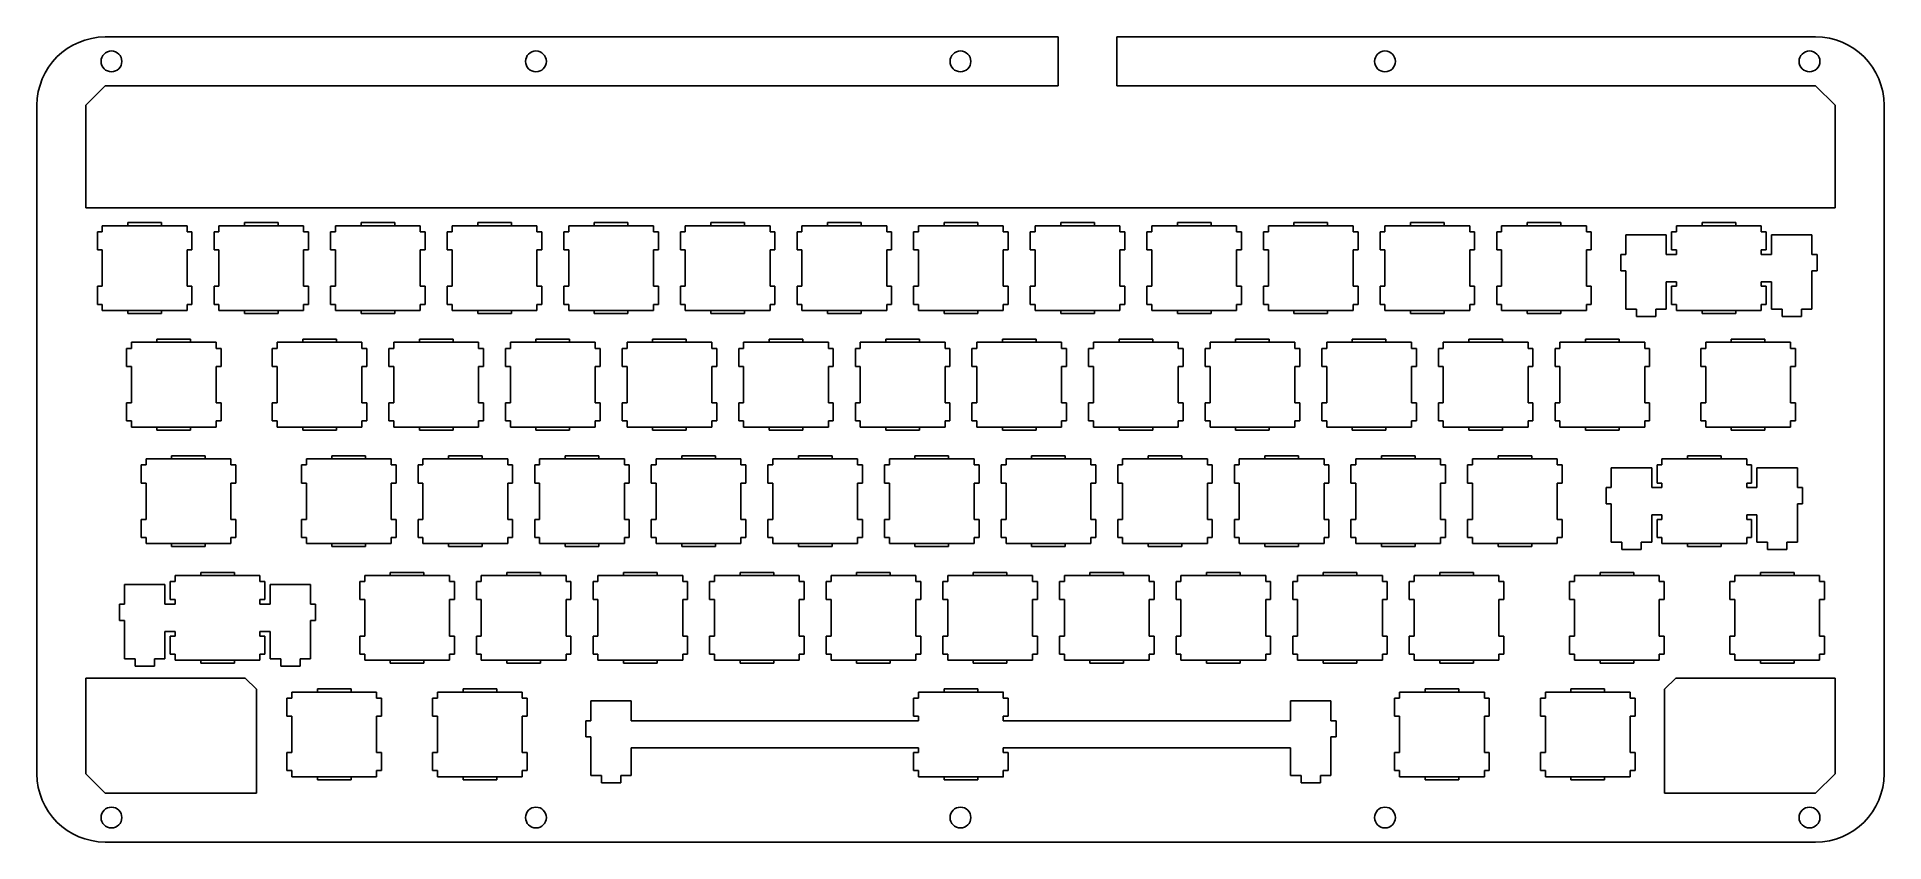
# Model space of a CAD drawing. Header units: millimetres. Extents: x 36 to 338, y -346 to -215.
import ezdxf

# ---------------------------------------------------------------- set-up
doc = ezdxf.new("R2010")
doc.units = ezdxf.units.MM
doc.header["$MEASUREMENT"] = 0

msp = doc.modelspace()

# ---------------------------------------------------------------- linework, layer by layer
at = {"linetype": 'Continuous'}
for p, q in [((47.62, -214.89), (203.28, -214.89)), ((203.28, -214.89), (203.28, -222.89)), ((212.89, -214.89), (327.02, -214.89)), ((212.89, -222.89), (212.89, -214.89)), ((47.62, -222.89), (44.45, -226.07)), ((203.28, -222.89), (47.62, -222.89)), ((327.02, -222.89), (212.89, -222.89)), ((330.2, -226.07), (327.02, -222.89)), ((36.45, -226.07), (36.45, -335.29)), ((36.45, -335.29), (36.45, -226.07)), ((338.2, -226.07), (338.2, -335.29)), ((338.2, -226.07), (338.2, -335.29)), ((44.45, -242.8), (330.2, -242.8)), ((44.45, -242.8), (330.2, -242.8)), ((47.12, -245.74), (51.3, -245.74)), ((56.8, -245.74), (60.97, -245.74)), ((66.17, -245.74), (70.35, -245.74)), ((75.85, -245.74), (80.02, -245.74)), ((85.22, -245.74), (89.4, -245.74)), ((94.9, -245.74), (99.07, -245.74)), ((104.27, -245.74), (108.45, -245.74)), ((113.95, -245.74), (118.12, -245.74)), ((123.32, -245.74), (127.5, -245.74)), ((133, -245.74), (137.17, -245.74)), ((142.37, -245.74), (146.55, -245.74)), ((152.05, -245.74), (156.22, -245.74)), ((161.42, -245.74), (165.6, -245.74)), ((171.1, -245.74), (175.27, -245.74)), ((180.47, -245.74), (184.65, -245.74)), ((190.15, -245.74), (194.32, -245.74)), ((199.52, -245.74), (203.7, -245.74)), ((209.2, -245.74), (213.37, -245.74)), ((218.57, -245.74), (222.75, -245.74)), ((228.25, -245.74), (232.42, -245.74)), ((237.62, -245.74), (241.8, -245.74)), ((247.3, -245.74), (251.47, -245.74)), ((256.67, -245.74), (260.85, -245.74)), ((266.35, -245.74), (270.52, -245.74)), ((275.72, -245.74), (279.9, -245.74)), ((285.4, -245.74), (289.57, -245.74)), ((304.3, -245.74), (308.47, -245.74)), ((313.97, -245.74), (318.15, -245.74)), ((47.12, -259.59), (51.3, -259.59)), ((56.8, -259.59), (60.97, -259.59)), ((66.17, -259.59), (70.35, -259.59)), ((75.85, -259.59), (80.02, -259.59)), ((85.22, -259.59), (89.4, -259.59)), ((94.9, -259.59), (99.07, -259.59)), ((104.27, -259.59), (108.45, -259.59)), ((113.95, -259.59), (118.12, -259.59)), ((123.32, -259.59), (127.5, -259.59)), ((133, -259.59), (137.17, -259.59)), ((142.37, -259.59), (146.55, -259.59)), ((152.05, -259.59), (156.22, -259.59)), ((161.42, -259.59), (165.6, -259.59)), ((171.1, -259.59), (175.27, -259.59)), ((180.47, -259.59), (184.65, -259.59)), ((190.15, -259.59), (194.32, -259.59)), ((199.52, -259.59), (203.7, -259.59)), ((209.2, -259.59), (213.37, -259.59)), ((218.57, -259.59), (222.75, -259.59)), ((228.25, -259.59), (232.42, -259.59)), ((237.62, -259.59), (241.8, -259.59)), ((247.3, -259.59), (251.47, -259.59)), ((256.67, -259.59), (260.85, -259.59)), ((266.35, -259.59), (270.52, -259.59)), ((275.72, -259.59), (279.9, -259.59)), ((285.4, -259.59), (289.57, -259.59)), ((304.3, -259.59), (308.47, -259.59)), ((313.97, -259.59), (318.15, -259.59)), ((51.89, -264.79), (56.06, -264.79)), ((61.56, -264.79), (65.74, -264.79)), ((75.7, -264.79), (79.87, -264.79)), ((85.37, -264.79), (89.55, -264.79)), ((94.75, -264.79), (98.92, -264.79)), ((104.42, -264.79), (108.6, -264.79)), ((113.8, -264.79), (117.97, -264.79)), ((123.47, -264.79), (127.65, -264.79)), ((132.85, -264.79), (137.02, -264.79)), ((142.52, -264.79), (146.7, -264.79)), ((151.9, -264.79), (156.07, -264.79)), ((161.57, -264.79), (165.75, -264.79)), ((170.95, -264.79), (175.12, -264.79)), ((180.62, -264.79), (184.8, -264.79)), ((190, -264.79), (194.17, -264.79)), ((199.67, -264.79), (203.85, -264.79)), ((209.05, -264.79), (213.22, -264.79)), ((218.72, -264.79), (222.9, -264.79)), ((228.1, -264.79), (232.27, -264.79)), ((237.77, -264.79), (241.95, -264.79)), ((247.15, -264.79), (251.32, -264.79)), ((256.82, -264.79), (261, -264.79)), ((266.2, -264.79), (270.37, -264.79)), ((275.87, -264.79), (280.05, -264.79)), ((285.25, -264.79), (289.42, -264.79)), ((294.92, -264.79), (299.1, -264.79)), ((309.06, -264.79), (313.24, -264.79)), ((318.74, -264.79), (322.91, -264.79)), ((51.89, -278.64), (56.06, -278.64)), ((61.56, -278.64), (65.74, -278.64)), ((75.7, -278.64), (79.87, -278.64)), ((85.37, -278.64), (89.55, -278.64)), ((94.75, -278.64), (98.92, -278.64)), ((104.42, -278.64), (108.6, -278.64)), ((113.8, -278.64), (117.97, -278.64)), ((123.47, -278.64), (127.65, -278.64)), ((132.85, -278.64), (137.02, -278.64)), ((142.52, -278.64), (146.7, -278.64)), ((151.9, -278.64), (156.07, -278.64)), ((161.57, -278.64), (165.75, -278.64)), ((170.95, -278.64), (175.12, -278.64)), ((180.62, -278.64), (184.8, -278.64)), ((190, -278.64), (194.17, -278.64)), ((199.67, -278.64), (203.85, -278.64)), ((209.05, -278.64), (213.22, -278.64)), ((218.72, -278.64), (222.9, -278.64)), ((228.1, -278.64), (232.27, -278.64)), ((237.77, -278.64), (241.95, -278.64)), ((247.15, -278.64), (251.32, -278.64)), ((256.82, -278.64), (261, -278.64)), ((266.2, -278.64), (270.37, -278.64)), ((275.87, -278.64), (280.05, -278.64)), ((285.25, -278.64), (289.42, -278.64)), ((294.92, -278.64), (299.1, -278.64)), ((309.06, -278.64), (313.24, -278.64)), ((318.74, -278.64), (322.91, -278.64)), ((54.27, -283.84), (58.44, -283.84)), ((63.94, -283.84), (68.12, -283.84)), ((80.46, -283.84), (84.64, -283.84)), ((90.14, -283.84), (94.31, -283.84)), ((99.51, -283.84), (103.69, -283.84)), ((109.19, -283.84), (113.36, -283.84)), ((118.56, -283.84), (122.74, -283.84)), ((128.24, -283.84), (132.41, -283.84)), ((137.61, -283.84), (141.79, -283.84)), ((147.29, -283.84), (151.46, -283.84)), ((156.66, -283.84), (160.84, -283.84)), ((166.34, -283.84), (170.51, -283.84)), ((175.71, -283.84), (179.89, -283.84)), ((185.39, -283.84), (189.56, -283.84)), ((194.76, -283.84), (198.94, -283.84)), ((204.44, -283.84), (208.61, -283.84)), ((213.81, -283.84), (217.99, -283.84)), ((223.49, -283.84), (227.66, -283.84)), ((232.86, -283.84), (237.04, -283.84)), ((242.54, -283.84), (246.71, -283.84)), ((251.91, -283.84), (256.09, -283.84)), ((261.59, -283.84), (265.76, -283.84)), ((270.96, -283.84), (275.14, -283.84)), ((280.64, -283.84), (284.81, -283.84)), ((301.92, -283.84), (306.09, -283.84)), ((311.59, -283.84), (315.77, -283.84)), ((54.27, -297.69), (58.44, -297.69)), ((63.94, -297.69), (68.12, -297.69)), ((80.46, -297.69), (84.64, -297.69)), ((90.14, -297.69), (94.31, -297.69)), ((99.51, -297.69), (103.69, -297.69)), ((109.19, -297.69), (113.36, -297.69)), ((118.56, -297.69), (122.74, -297.69)), ((128.24, -297.69), (132.41, -297.69)), ((137.61, -297.69), (141.79, -297.69)), ((147.29, -297.69), (151.46, -297.69)), ((156.66, -297.69), (160.84, -297.69)), ((166.34, -297.69), (170.51, -297.69)), ((175.71, -297.69), (179.89, -297.69)), ((185.39, -297.69), (189.56, -297.69)), ((194.76, -297.69), (198.94, -297.69)), ((204.44, -297.69), (208.61, -297.69)), ((213.81, -297.69), (217.99, -297.69)), ((223.49, -297.69), (227.66, -297.69)), ((232.86, -297.69), (237.04, -297.69)), ((242.54, -297.69), (246.71, -297.69)), ((251.91, -297.69), (256.09, -297.69)), ((261.59, -297.69), (265.76, -297.69)), ((270.96, -297.69), (275.14, -297.69)), ((280.64, -297.69), (284.81, -297.69)), ((301.92, -297.69), (306.09, -297.69)), ((311.59, -297.69), (315.77, -297.69)), ((59.03, -302.89), (63.21, -302.89)), ((68.71, -302.89), (72.88, -302.89)), ((89.99, -302.89), (94.16, -302.89)), ((99.66, -302.89), (103.84, -302.89)), ((109.04, -302.89), (113.21, -302.89)), ((118.71, -302.89), (122.89, -302.89)), ((128.09, -302.89), (132.26, -302.89)), ((137.76, -302.89), (141.94, -302.89)), ((147.14, -302.89), (151.31, -302.89)), ((156.81, -302.89), (160.99, -302.89)), ((166.19, -302.89), (170.36, -302.89)), ((175.86, -302.89), (180.04, -302.89)), ((185.24, -302.89), (189.41, -302.89)), ((194.91, -302.89), (199.09, -302.89)), ((204.29, -302.89), (208.46, -302.89)), ((213.96, -302.89), (218.14, -302.89)), ((223.34, -302.89), (227.51, -302.89)), ((233.01, -302.89), (237.19, -302.89)), ((242.39, -302.89), (246.56, -302.89)), ((252.06, -302.89), (256.24, -302.89)), ((261.44, -302.89), (265.61, -302.89)), ((271.11, -302.89), (275.29, -302.89)), ((287.63, -302.89), (291.8, -302.89)), ((297.3, -302.89), (301.48, -302.89)), ((313.82, -302.89), (318, -302.89)), ((323.5, -302.89), (327.67, -302.89)), ((59.03, -316.74), (63.21, -316.74)), ((68.71, -316.74), (72.88, -316.74)), ((89.99, -316.74), (94.16, -316.74)), ((99.66, -316.74), (103.84, -316.74)), ((109.04, -316.74), (113.21, -316.74)), ((118.71, -316.74), (122.89, -316.74)), ((128.09, -316.74), (132.26, -316.74)), ((137.76, -316.74), (141.94, -316.74)), ((147.14, -316.74), (151.31, -316.74)), ((156.81, -316.74), (160.99, -316.74)), ((166.19, -316.74), (170.36, -316.74)), ((175.86, -316.74), (180.04, -316.74)), ((185.24, -316.74), (189.41, -316.74)), ((194.91, -316.74), (199.09, -316.74)), ((204.29, -316.74), (208.46, -316.74)), ((213.96, -316.74), (218.14, -316.74)), ((223.34, -316.74), (227.51, -316.74)), ((233.01, -316.74), (237.19, -316.74)), ((242.39, -316.74), (246.56, -316.74)), ((252.06, -316.74), (256.24, -316.74)), ((261.44, -316.74), (265.61, -316.74)), ((271.11, -316.74), (275.29, -316.74)), ((287.63, -316.74), (291.8, -316.74)), ((297.3, -316.74), (301.48, -316.74)), ((313.82, -316.74), (318, -316.74)), ((323.5, -316.74), (327.67, -316.74)), ((44.45, -319.67), (70.45, -319.67)), ((72.3, -321.46), (70.45, -319.67)), ((302.35, -321.46), (304.2, -319.67)), ((330.2, -319.67), (304.2, -319.67)), ((72.3, -338.46), (72.3, -321.46)), ((78.08, -321.94), (82.26, -321.94)), ((87.76, -321.94), (91.93, -321.94)), ((101.89, -321.94), (106.07, -321.94)), ((111.57, -321.94), (115.74, -321.94)), ((180.47, -321.94), (184.65, -321.94)), ((190.15, -321.94), (194.33, -321.94)), ((259.05, -321.94), (263.23, -321.94)), ((268.73, -321.94), (272.91, -321.94)), ((282.87, -321.94), (287.04, -321.94)), ((292.54, -321.94), (296.72, -321.94)), ((302.35, -338.46), (302.35, -321.46)), ((44.45, -335.29), (47.62, -338.46)), ((78.08, -335.79), (82.26, -335.79)), ((87.76, -335.79), (91.93, -335.79)), ((101.89, -335.79), (106.07, -335.79)), ((111.57, -335.79), (115.74, -335.79)), ((180.47, -335.79), (184.65, -335.79)), ((190.15, -335.79), (194.33, -335.79)), ((259.05, -335.79), (263.23, -335.79)), ((268.73, -335.79), (272.91, -335.79)), ((282.87, -335.79), (287.04, -335.79)), ((292.54, -335.79), (296.72, -335.79)), ((327.02, -338.46), (330.2, -335.29)), ((47.62, -346.46), (327.02, -346.46))]:
    msp.add_line(p, q, dxfattribs=at)
for p, q in [((44.45, -226.07), (44.45, -242.8)), ((330.2, -226.07), (330.2, -242.8)), ((44.45, -319.67), (44.45, -335.29)), ((330.2, -335.29), (330.2, -319.67)), ((47.62, -338.46), (72.3, -338.46)), ((302.35, -338.46), (327.02, -338.46))]:
    msp.add_line(p, q)
at = {"color": 0}
for p, q in [((47.12, -246.74), (46.33, -246.74)), ((46.33, -246.74), (46.33, -249.69)), ((47.12, -245.74), (47.12, -246.74)), ((60.97, -246.74), (60.97, -245.74)), ((61.77, -246.74), (60.97, -246.74)), ((61.77, -249.69), (61.77, -246.74)), ((66.17, -246.74), (65.38, -246.74)), ((65.38, -246.74), (65.38, -249.69)), ((66.17, -245.74), (66.17, -246.74)), ((80.02, -246.74), (80.02, -245.74)), ((80.82, -246.74), (80.02, -246.74)), ((80.82, -249.69), (80.82, -246.74)), ((85.22, -246.74), (84.43, -246.74)), ((84.43, -246.74), (84.43, -249.69)), ((85.22, -245.74), (85.22, -246.74)), ((99.07, -246.74), (99.07, -245.74)), ((99.87, -246.74), (99.07, -246.74)), ((99.87, -249.69), (99.87, -246.74)), ((104.27, -246.74), (103.48, -246.74)), ((103.48, -246.74), (103.48, -249.69)), ((104.27, -245.74), (104.27, -246.74)), ((118.12, -246.74), (118.12, -245.74)), ((118.92, -246.74), (118.12, -246.74)), ((118.92, -249.69), (118.92, -246.74)), ((123.32, -246.74), (122.53, -246.74)), ((122.53, -246.74), (122.53, -249.69)), ((123.32, -245.74), (123.32, -246.74)), ((137.17, -246.74), (137.17, -245.74)), ((137.97, -246.74), (137.17, -246.74)), ((137.97, -249.69), (137.97, -246.74)), ((142.37, -246.74), (141.57, -246.74)), ((141.57, -246.74), (141.57, -249.69)), ((142.37, -245.74), (142.37, -246.74)), ((156.22, -246.74), (156.22, -245.74)), ((157.02, -246.74), (156.22, -246.74)), ((157.02, -249.69), (157.02, -246.74)), ((161.42, -246.74), (160.62, -246.74)), ((160.62, -246.74), (160.62, -249.69)), ((161.42, -245.74), (161.42, -246.74)), ((175.27, -246.74), (175.27, -245.74)), ((176.07, -246.74), (175.27, -246.74)), ((176.07, -249.69), (176.07, -246.74)), ((180.47, -246.74), (179.67, -246.74)), ((179.67, -246.74), (179.67, -249.69)), ((180.47, -245.74), (180.47, -246.74)), ((194.32, -246.74), (194.32, -245.74)), ((195.12, -246.74), (194.32, -246.74)), ((195.12, -249.69), (195.12, -246.74)), ((199.52, -246.74), (198.72, -246.74)), ((198.72, -246.74), (198.72, -249.69)), ((199.52, -245.74), (199.52, -246.74)), ((213.37, -246.74), (213.37, -245.74)), ((214.17, -246.74), (213.37, -246.74)), ((214.17, -249.69), (214.17, -246.74)), ((218.57, -246.74), (217.77, -246.74)), ((217.77, -246.74), (217.77, -249.69)), ((218.57, -245.74), (218.57, -246.74)), ((232.42, -246.74), (232.42, -245.74)), ((233.22, -246.74), (232.42, -246.74)), ((233.22, -249.69), (233.22, -246.74)), ((237.62, -246.74), (236.82, -246.74)), ((236.82, -246.74), (236.82, -249.69)), ((237.62, -245.74), (237.62, -246.74)), ((251.47, -246.74), (251.47, -245.74)), ((252.27, -246.74), (251.47, -246.74)), ((252.27, -249.69), (252.27, -246.74)), ((256.67, -246.74), (255.87, -246.74)), ((255.87, -246.74), (255.87, -249.69)), ((256.67, -245.74), (256.67, -246.74)), ((270.52, -246.74), (270.52, -245.74)), ((271.32, -246.74), (270.52, -246.74)), ((271.32, -249.69), (271.32, -246.74)), ((275.72, -246.74), (274.92, -246.74)), ((274.92, -246.74), (274.92, -249.69)), ((275.72, -245.74), (275.72, -246.74)), ((289.57, -246.74), (289.57, -245.74)), ((290.37, -246.74), (289.57, -246.74)), ((290.37, -249.69), (290.37, -246.74)), ((302.62, -247.21), (296.02, -247.21)), ((296.02, -247.21), (296.02, -250.44)), ((302.62, -250.44), (302.62, -247.21)), ((304.3, -246.74), (303.5, -246.74)), ((303.5, -246.74), (303.5, -249.69)), ((304.3, -245.74), (304.3, -246.74)), ((318.15, -246.74), (318.15, -245.74)), ((318.95, -246.74), (318.15, -246.74)), ((318.95, -249.69), (318.95, -246.74)), ((326.42, -247.21), (319.82, -247.21)), ((319.82, -247.21), (319.82, -250.44)), ((326.42, -250.44), (326.42, -247.21)), ((46.33, -249.69), (47.12, -249.69)), ((47.12, -249.69), (47.12, -255.64)), ((60.97, -255.64), (60.97, -249.69)), ((60.97, -249.69), (61.77, -249.69)), ((65.38, -249.69), (66.17, -249.69)), ((66.17, -249.69), (66.17, -255.64)), ((80.02, -255.64), (80.02, -249.69)), ((80.02, -249.69), (80.82, -249.69)), ((84.43, -249.69), (85.22, -249.69)), ((85.22, -249.69), (85.22, -255.64)), ((99.07, -255.64), (99.07, -249.69)), ((99.07, -249.69), (99.87, -249.69)), ((103.48, -249.69), (104.27, -249.69)), ((104.27, -249.69), (104.27, -255.64)), ((118.12, -255.64), (118.12, -249.69)), ((118.12, -249.69), (118.92, -249.69)), ((122.53, -249.69), (123.32, -249.69)), ((123.32, -249.69), (123.32, -255.64)), ((137.17, -255.64), (137.17, -249.69)), ((137.17, -249.69), (137.97, -249.69)), ((141.57, -249.69), (142.37, -249.69)), ((142.37, -249.69), (142.37, -255.64)), ((156.22, -255.64), (156.22, -249.69)), ((156.22, -249.69), (157.02, -249.69)), ((160.62, -249.69), (161.42, -249.69)), ((161.42, -249.69), (161.42, -255.64)), ((175.27, -255.64), (175.27, -249.69)), ((175.27, -249.69), (176.07, -249.69)), ((179.67, -249.69), (180.47, -249.69)), ((180.47, -249.69), (180.47, -255.64)), ((194.32, -255.64), (194.32, -249.69)), ((194.32, -249.69), (195.12, -249.69)), ((198.72, -249.69), (199.52, -249.69)), ((199.52, -249.69), (199.52, -255.64)), ((213.37, -255.64), (213.37, -249.69)), ((213.37, -249.69), (214.17, -249.69)), ((217.77, -249.69), (218.57, -249.69)), ((218.57, -249.69), (218.57, -255.64)), ((232.42, -255.64), (232.42, -249.69)), ((232.42, -249.69), (233.22, -249.69)), ((236.82, -249.69), (237.62, -249.69)), ((237.62, -249.69), (237.62, -255.64)), ((251.47, -255.64), (251.47, -249.69)), ((251.47, -249.69), (252.27, -249.69)), ((255.87, -249.69), (256.67, -249.69)), ((256.67, -249.69), (256.67, -255.64)), ((270.52, -255.64), (270.52, -249.69)), ((270.52, -249.69), (271.32, -249.69)), ((274.92, -249.69), (275.72, -249.69)), ((275.72, -249.69), (275.72, -255.64)), ((289.57, -255.64), (289.57, -249.69)), ((289.57, -249.69), (290.37, -249.69)), ((296.02, -250.44), (295.2, -250.44)), ((295.2, -250.44), (295.2, -253.09)), ((304.3, -250.44), (302.62, -250.44)), ((303.5, -249.69), (304.3, -249.69)), ((304.3, -249.69), (304.3, -250.44)), ((318.15, -250.44), (318.15, -249.69)), ((318.15, -249.69), (318.95, -249.69)), ((319.82, -250.44), (318.15, -250.44)), ((327.25, -250.44), (326.42, -250.44)), ((327.25, -253.09), (327.25, -250.44)), ((295.2, -253.09), (296.02, -253.09)), ((296.02, -253.09), (296.02, -259.36)), ((326.42, -259.36), (326.42, -253.09)), ((326.42, -253.09), (327.25, -253.09)), ((47.12, -255.64), (46.33, -255.64)), ((46.33, -255.64), (46.33, -258.59)), ((61.77, -255.64), (60.97, -255.64)), ((61.77, -258.59), (61.77, -255.64)), ((66.17, -255.64), (65.38, -255.64)), ((65.38, -255.64), (65.38, -258.59)), ((80.82, -255.64), (80.02, -255.64)), ((80.82, -258.59), (80.82, -255.64)), ((85.22, -255.64), (84.43, -255.64)), ((84.43, -255.64), (84.43, -258.59)), ((99.87, -255.64), (99.07, -255.64)), ((99.87, -258.59), (99.87, -255.64)), ((104.27, -255.64), (103.48, -255.64)), ((103.48, -255.64), (103.48, -258.59)), ((118.92, -255.64), (118.12, -255.64)), ((118.92, -258.59), (118.92, -255.64)), ((123.32, -255.64), (122.53, -255.64)), ((122.53, -255.64), (122.53, -258.59)), ((137.97, -255.64), (137.17, -255.64)), ((137.97, -258.59), (137.97, -255.64)), ((142.37, -255.64), (141.57, -255.64)), ((141.57, -255.64), (141.57, -258.59)), ((157.02, -255.64), (156.22, -255.64)), ((157.02, -258.59), (157.02, -255.64)), ((161.42, -255.64), (160.62, -255.64)), ((160.62, -255.64), (160.62, -258.59)), ((176.07, -255.64), (175.27, -255.64)), ((176.07, -258.59), (176.07, -255.64)), ((180.47, -255.64), (179.67, -255.64)), ((179.67, -255.64), (179.67, -258.59)), ((195.12, -255.64), (194.32, -255.64)), ((195.12, -258.59), (195.12, -255.64)), ((199.52, -255.64), (198.72, -255.64)), ((198.72, -255.64), (198.72, -258.59)), ((214.17, -255.64), (213.37, -255.64)), ((214.17, -258.59), (214.17, -255.64)), ((218.57, -255.64), (217.77, -255.64)), ((217.77, -255.64), (217.77, -258.59)), ((233.22, -255.64), (232.42, -255.64)), ((233.22, -258.59), (233.22, -255.64)), ((237.62, -255.64), (236.82, -255.64)), ((236.82, -255.64), (236.82, -258.59)), ((252.27, -255.64), (251.47, -255.64)), ((252.27, -258.59), (252.27, -255.64)), ((256.67, -255.64), (255.87, -255.64)), ((255.87, -255.64), (255.87, -258.59)), ((271.32, -255.64), (270.52, -255.64)), ((271.32, -258.59), (271.32, -255.64)), ((275.72, -255.64), (274.92, -255.64)), ((274.92, -255.64), (274.92, -258.59)), ((290.37, -255.64), (289.57, -255.64)), ((290.37, -258.59), (290.37, -255.64)), ((302.62, -259.36), (302.62, -254.89)), ((302.62, -254.89), (304.3, -254.89)), ((304.3, -255.64), (303.5, -255.64)), ((303.5, -255.64), (303.5, -258.59)), ((304.3, -254.89), (304.3, -255.64)), ((318.15, -255.64), (318.15, -254.89)), ((318.15, -254.89), (319.82, -254.89)), ((318.95, -255.64), (318.15, -255.64)), ((318.95, -258.59), (318.95, -255.64)), ((319.82, -254.89), (319.82, -259.36)), ((46.33, -258.59), (47.12, -258.59)), ((47.12, -258.59), (47.12, -259.59)), ((60.97, -259.59), (60.97, -258.59)), ((60.97, -258.59), (61.77, -258.59)), ((65.38, -258.59), (66.17, -258.59)), ((66.17, -258.59), (66.17, -259.59)), ((80.02, -259.59), (80.02, -258.59)), ((80.02, -258.59), (80.82, -258.59)), ((84.43, -258.59), (85.22, -258.59)), ((85.22, -258.59), (85.22, -259.59)), ((99.07, -259.59), (99.07, -258.59)), ((99.07, -258.59), (99.87, -258.59)), ((103.48, -258.59), (104.27, -258.59)), ((104.27, -258.59), (104.27, -259.59)), ((118.12, -259.59), (118.12, -258.59)), ((118.12, -258.59), (118.92, -258.59)), ((122.53, -258.59), (123.32, -258.59)), ((123.32, -258.59), (123.32, -259.59)), ((137.17, -259.59), (137.17, -258.59)), ((137.17, -258.59), (137.97, -258.59)), ((141.57, -258.59), (142.37, -258.59)), ((142.37, -258.59), (142.37, -259.59)), ((156.22, -259.59), (156.22, -258.59)), ((156.22, -258.59), (157.02, -258.59)), ((160.62, -258.59), (161.42, -258.59)), ((161.42, -258.59), (161.42, -259.59)), ((175.27, -259.59), (175.27, -258.59)), ((175.27, -258.59), (176.07, -258.59)), ((179.67, -258.59), (180.47, -258.59)), ((180.47, -258.59), (180.47, -259.59)), ((194.32, -259.59), (194.32, -258.59)), ((194.32, -258.59), (195.12, -258.59)), ((198.72, -258.59), (199.52, -258.59)), ((199.52, -258.59), (199.52, -259.59)), ((213.37, -259.59), (213.37, -258.59)), ((213.37, -258.59), (214.17, -258.59)), ((217.77, -258.59), (218.57, -258.59)), ((218.57, -258.59), (218.57, -259.59)), ((232.42, -259.59), (232.42, -258.59)), ((232.42, -258.59), (233.22, -258.59)), ((236.82, -258.59), (237.62, -258.59)), ((237.62, -258.59), (237.62, -259.59)), ((251.47, -259.59), (251.47, -258.59)), ((251.47, -258.59), (252.27, -258.59)), ((255.87, -258.59), (256.67, -258.59)), ((256.67, -258.59), (256.67, -259.59)), ((270.52, -259.59), (270.52, -258.59)), ((270.52, -258.59), (271.32, -258.59)), ((274.92, -258.59), (275.72, -258.59)), ((275.72, -258.59), (275.72, -259.59)), ((289.57, -259.59), (289.57, -258.59)), ((289.57, -258.59), (290.37, -258.59)), ((296.02, -259.36), (297.75, -259.36)), ((297.75, -259.36), (297.75, -260.56)), ((300.9, -260.56), (300.9, -259.36)), ((300.9, -259.36), (302.62, -259.36)), ((303.5, -258.59), (304.3, -258.59)), ((304.3, -258.59), (304.3, -259.59)), ((318.15, -259.59), (318.15, -258.59)), ((318.15, -258.59), (318.95, -258.59)), ((319.82, -259.36), (321.55, -259.36)), ((321.55, -259.36), (321.55, -260.56)), ((324.7, -260.56), (324.7, -259.36)), ((324.7, -259.36), (326.42, -259.36)), ((297.75, -260.56), (300.9, -260.56)), ((321.55, -260.56), (324.7, -260.56)), ((51.89, -264.79), (51.89, -265.79)), ((65.74, -265.79), (65.74, -264.79)), ((75.7, -264.79), (75.7, -265.79)), ((89.55, -265.79), (89.55, -264.79)), ((94.75, -264.79), (94.75, -265.79)), ((108.6, -265.79), (108.6, -264.79)), ((113.8, -264.79), (113.8, -265.79)), ((127.65, -265.79), (127.65, -264.79)), ((132.85, -264.79), (132.85, -265.79)), ((146.7, -265.79), (146.7, -264.79)), ((151.9, -264.79), (151.9, -265.79)), ((165.75, -265.79), (165.75, -264.79)), ((170.95, -264.79), (170.95, -265.79)), ((184.8, -265.79), (184.8, -264.79)), ((190, -264.79), (190, -265.79)), ((203.85, -265.79), (203.85, -264.79)), ((209.05, -264.79), (209.05, -265.79)), ((222.9, -265.79), (222.9, -264.79)), ((228.1, -264.79), (228.1, -265.79)), ((241.95, -265.79), (241.95, -264.79)), ((247.15, -264.79), (247.15, -265.79)), ((261, -265.79), (261, -264.79)), ((266.2, -264.79), (266.2, -265.79)), ((280.05, -265.79), (280.05, -264.79)), ((285.25, -264.79), (285.25, -265.79)), ((299.1, -265.79), (299.1, -264.79)), ((309.06, -264.79), (309.06, -265.79)), ((322.91, -265.79), (322.91, -264.79)), ((51.89, -265.79), (51.09, -265.79)), ((51.09, -265.79), (51.09, -268.74)), ((66.54, -265.79), (65.74, -265.79)), ((66.54, -268.74), (66.54, -265.79)), ((75.7, -265.79), (74.9, -265.79)), ((74.9, -265.79), (74.9, -268.74)), ((90.35, -265.79), (89.55, -265.79)), ((90.35, -268.74), (90.35, -265.79)), ((94.75, -265.79), (93.95, -265.79)), ((93.95, -265.79), (93.95, -268.74)), ((109.4, -265.79), (108.6, -265.79)), ((109.4, -268.74), (109.4, -265.79)), ((113.8, -265.79), (113, -265.79)), ((113, -265.79), (113, -268.74)), ((128.45, -265.79), (127.65, -265.79)), ((128.45, -268.74), (128.45, -265.79)), ((132.85, -265.79), (132.05, -265.79)), ((132.05, -265.79), (132.05, -268.74)), ((147.5, -265.79), (146.7, -265.79)), ((147.5, -268.74), (147.5, -265.79)), ((151.9, -265.79), (151.1, -265.79)), ((151.1, -265.79), (151.1, -268.74)), ((166.55, -265.79), (165.75, -265.79)), ((166.55, -268.74), (166.55, -265.79)), ((170.95, -265.79), (170.15, -265.79)), ((170.15, -265.79), (170.15, -268.74)), ((185.6, -265.79), (184.8, -265.79)), ((185.6, -268.74), (185.6, -265.79)), ((190, -265.79), (189.2, -265.79)), ((189.2, -265.79), (189.2, -268.74)), ((204.65, -265.79), (203.85, -265.79)), ((204.65, -268.74), (204.65, -265.79)), ((209.05, -265.79), (208.25, -265.79)), ((208.25, -265.79), (208.25, -268.74)), ((223.7, -265.79), (222.9, -265.79)), ((223.7, -268.74), (223.7, -265.79)), ((228.1, -265.79), (227.3, -265.79)), ((227.3, -265.79), (227.3, -268.74)), ((242.75, -265.79), (241.95, -265.79)), ((242.75, -268.74), (242.75, -265.79)), ((247.15, -265.79), (246.35, -265.79)), ((246.35, -265.79), (246.35, -268.74)), ((261.8, -265.79), (261, -265.79)), ((261.8, -268.74), (261.8, -265.79)), ((266.2, -265.79), (265.4, -265.79)), ((265.4, -265.79), (265.4, -268.74)), ((280.85, -265.79), (280.05, -265.79)), ((280.85, -268.74), (280.85, -265.79)), ((285.25, -265.79), (284.45, -265.79)), ((284.45, -265.79), (284.45, -268.74)), ((299.9, -265.79), (299.1, -265.79)), ((299.9, -268.74), (299.9, -265.79)), ((309.06, -265.79), (308.26, -265.79)), ((308.26, -265.79), (308.26, -268.74)), ((323.71, -265.79), (322.91, -265.79)), ((323.71, -268.74), (323.71, -265.79)), ((51.09, -268.74), (51.89, -268.74)), ((51.89, -268.74), (51.89, -274.69)), ((65.74, -274.69), (65.74, -268.74)), ((65.74, -268.74), (66.54, -268.74)), ((74.9, -268.74), (75.7, -268.74)), ((75.7, -268.74), (75.7, -274.69)), ((89.55, -274.69), (89.55, -268.74)), ((89.55, -268.74), (90.35, -268.74)), ((93.95, -268.74), (94.75, -268.74)), ((94.75, -268.74), (94.75, -274.69)), ((108.6, -274.69), (108.6, -268.74)), ((108.6, -268.74), (109.4, -268.74)), ((113, -268.74), (113.8, -268.74)), ((113.8, -268.74), (113.8, -274.69)), ((127.65, -274.69), (127.65, -268.74)), ((127.65, -268.74), (128.45, -268.74)), ((132.05, -268.74), (132.85, -268.74)), ((132.85, -268.74), (132.85, -274.69)), ((146.7, -274.69), (146.7, -268.74)), ((146.7, -268.74), (147.5, -268.74)), ((151.1, -268.74), (151.9, -268.74)), ((151.9, -268.74), (151.9, -274.69)), ((165.75, -274.69), (165.75, -268.74)), ((165.75, -268.74), (166.55, -268.74)), ((170.15, -268.74), (170.95, -268.74)), ((170.95, -268.74), (170.95, -274.69)), ((184.8, -274.69), (184.8, -268.74)), ((184.8, -268.74), (185.6, -268.74)), ((189.2, -268.74), (190, -268.74)), ((190, -268.74), (190, -274.69)), ((203.85, -274.69), (203.85, -268.74)), ((203.85, -268.74), (204.65, -268.74)), ((208.25, -268.74), (209.05, -268.74)), ((209.05, -268.74), (209.05, -274.69)), ((222.9, -274.69), (222.9, -268.74)), ((222.9, -268.74), (223.7, -268.74)), ((227.3, -268.74), (228.1, -268.74)), ((228.1, -268.74), (228.1, -274.69)), ((241.95, -274.69), (241.95, -268.74)), ((241.95, -268.74), (242.75, -268.74)), ((246.35, -268.74), (247.15, -268.74)), ((247.15, -268.74), (247.15, -274.69)), ((261, -274.69), (261, -268.74)), ((261, -268.74), (261.8, -268.74)), ((265.4, -268.74), (266.2, -268.74)), ((266.2, -268.74), (266.2, -274.69)), ((280.05, -274.69), (280.05, -268.74)), ((280.05, -268.74), (280.85, -268.74)), ((284.45, -268.74), (285.25, -268.74)), ((285.25, -268.74), (285.25, -274.69)), ((299.1, -274.69), (299.1, -268.74)), ((299.1, -268.74), (299.9, -268.74)), ((308.26, -268.74), (309.06, -268.74)), ((309.06, -268.74), (309.06, -274.69)), ((322.91, -274.69), (322.91, -268.74)), ((322.91, -268.74), (323.71, -268.74)), ((51.89, -274.69), (51.09, -274.69)), ((51.09, -274.69), (51.09, -277.64)), ((66.54, -274.69), (65.74, -274.69)), ((66.54, -277.64), (66.54, -274.69)), ((75.7, -274.69), (74.9, -274.69)), ((74.9, -274.69), (74.9, -277.64)), ((90.35, -274.69), (89.55, -274.69)), ((90.35, -277.64), (90.35, -274.69)), ((94.75, -274.69), (93.95, -274.69)), ((93.95, -274.69), (93.95, -277.64)), ((109.4, -274.69), (108.6, -274.69)), ((109.4, -277.64), (109.4, -274.69)), ((113.8, -274.69), (113, -274.69)), ((113, -274.69), (113, -277.64)), ((128.45, -274.69), (127.65, -274.69)), ((128.45, -277.64), (128.45, -274.69)), ((132.85, -274.69), (132.05, -274.69)), ((132.05, -274.69), (132.05, -277.64)), ((147.5, -274.69), (146.7, -274.69)), ((147.5, -277.64), (147.5, -274.69)), ((151.9, -274.69), (151.1, -274.69)), ((151.1, -274.69), (151.1, -277.64)), ((166.55, -274.69), (165.75, -274.69)), ((166.55, -277.64), (166.55, -274.69)), ((170.95, -274.69), (170.15, -274.69)), ((170.15, -274.69), (170.15, -277.64)), ((185.6, -274.69), (184.8, -274.69)), ((185.6, -277.64), (185.6, -274.69)), ((190, -274.69), (189.2, -274.69)), ((189.2, -274.69), (189.2, -277.64)), ((204.65, -274.69), (203.85, -274.69)), ((204.65, -277.64), (204.65, -274.69)), ((209.05, -274.69), (208.25, -274.69)), ((208.25, -274.69), (208.25, -277.64)), ((223.7, -274.69), (222.9, -274.69)), ((223.7, -277.64), (223.7, -274.69)), ((228.1, -274.69), (227.3, -274.69)), ((227.3, -274.69), (227.3, -277.64)), ((242.75, -274.69), (241.95, -274.69)), ((242.75, -277.64), (242.75, -274.69)), ((247.15, -274.69), (246.35, -274.69)), ((246.35, -274.69), (246.35, -277.64)), ((261.8, -274.69), (261, -274.69)), ((261.8, -277.64), (261.8, -274.69)), ((266.2, -274.69), (265.4, -274.69)), ((265.4, -274.69), (265.4, -277.64)), ((280.85, -274.69), (280.05, -274.69)), ((280.85, -277.64), (280.85, -274.69)), ((285.25, -274.69), (284.45, -274.69)), ((284.45, -274.69), (284.45, -277.64)), ((299.9, -274.69), (299.1, -274.69)), ((299.9, -277.64), (299.9, -274.69)), ((309.06, -274.69), (308.26, -274.69)), ((308.26, -274.69), (308.26, -277.64)), ((323.71, -274.69), (322.91, -274.69)), ((323.71, -277.64), (323.71, -274.69)), ((51.09, -277.64), (51.89, -277.64)), ((51.89, -277.64), (51.89, -278.64)), ((65.74, -278.64), (65.74, -277.64)), ((65.74, -277.64), (66.54, -277.64)), ((74.9, -277.64), (75.7, -277.64)), ((75.7, -277.64), (75.7, -278.64)), ((89.55, -278.64), (89.55, -277.64)), ((89.55, -277.64), (90.35, -277.64)), ((93.95, -277.64), (94.75, -277.64)), ((94.75, -277.64), (94.75, -278.64)), ((108.6, -278.64), (108.6, -277.64)), ((108.6, -277.64), (109.4, -277.64)), ((113, -277.64), (113.8, -277.64)), ((113.8, -277.64), (113.8, -278.64)), ((127.65, -278.64), (127.65, -277.64)), ((127.65, -277.64), (128.45, -277.64)), ((132.05, -277.64), (132.85, -277.64)), ((132.85, -277.64), (132.85, -278.64)), ((146.7, -278.64), (146.7, -277.64)), ((146.7, -277.64), (147.5, -277.64)), ((151.1, -277.64), (151.9, -277.64)), ((151.9, -277.64), (151.9, -278.64)), ((165.75, -278.64), (165.75, -277.64)), ((165.75, -277.64), (166.55, -277.64)), ((170.15, -277.64), (170.95, -277.64)), ((170.95, -277.64), (170.95, -278.64)), ((184.8, -278.64), (184.8, -277.64)), ((184.8, -277.64), (185.6, -277.64)), ((189.2, -277.64), (190, -277.64)), ((190, -277.64), (190, -278.64)), ((203.85, -278.64), (203.85, -277.64)), ((203.85, -277.64), (204.65, -277.64)), ((208.25, -277.64), (209.05, -277.64)), ((209.05, -277.64), (209.05, -278.64)), ((222.9, -278.64), (222.9, -277.64)), ((222.9, -277.64), (223.7, -277.64)), ((227.3, -277.64), (228.1, -277.64)), ((228.1, -277.64), (228.1, -278.64)), ((241.95, -278.64), (241.95, -277.64)), ((241.95, -277.64), (242.75, -277.64)), ((246.35, -277.64), (247.15, -277.64)), ((247.15, -277.64), (247.15, -278.64)), ((261, -278.64), (261, -277.64)), ((261, -277.64), (261.8, -277.64)), ((265.4, -277.64), (266.2, -277.64)), ((266.2, -277.64), (266.2, -278.64)), ((280.05, -278.64), (280.05, -277.64)), ((280.05, -277.64), (280.85, -277.64)), ((284.45, -277.64), (285.25, -277.64)), ((285.25, -277.64), (285.25, -278.64)), ((299.1, -278.64), (299.1, -277.64)), ((299.1, -277.64), (299.9, -277.64)), ((308.26, -277.64), (309.06, -277.64)), ((309.06, -277.64), (309.06, -278.64)), ((322.91, -278.64), (322.91, -277.64)), ((322.91, -277.64), (323.71, -277.64)), ((54.27, -284.84), (53.47, -284.84)), ((53.47, -284.84), (53.47, -287.79)), ((54.27, -283.84), (54.27, -284.84)), ((68.12, -284.84), (68.12, -283.84)), ((68.92, -284.84), (68.12, -284.84)), ((68.92, -287.79), (68.92, -284.84)), ((80.46, -284.84), (79.66, -284.84)), ((79.66, -284.84), (79.66, -287.79)), ((80.46, -283.84), (80.46, -284.84)), ((94.31, -284.84), (94.31, -283.84)), ((95.11, -284.84), (94.31, -284.84)), ((95.11, -287.79), (95.11, -284.84)), ((99.51, -284.84), (98.71, -284.84)), ((98.71, -284.84), (98.71, -287.79)), ((99.51, -283.84), (99.51, -284.84)), ((113.36, -284.84), (113.36, -283.84)), ((114.16, -284.84), (113.36, -284.84)), ((114.16, -287.79), (114.16, -284.84)), ((118.56, -284.84), (117.76, -284.84)), ((117.76, -284.84), (117.76, -287.79)), ((118.56, -283.84), (118.56, -284.84)), ((132.41, -284.84), (132.41, -283.84)), ((133.21, -284.84), (132.41, -284.84)), ((133.21, -287.79), (133.21, -284.84)), ((137.61, -284.84), (136.81, -284.84)), ((136.81, -284.84), (136.81, -287.79)), ((137.61, -283.84), (137.61, -284.84)), ((151.46, -284.84), (151.46, -283.84)), ((152.26, -284.84), (151.46, -284.84)), ((152.26, -287.79), (152.26, -284.84)), ((156.66, -284.84), (155.86, -284.84)), ((155.86, -284.84), (155.86, -287.79)), ((156.66, -283.84), (156.66, -284.84)), ((170.51, -284.84), (170.51, -283.84)), ((171.31, -284.84), (170.51, -284.84)), ((171.31, -287.79), (171.31, -284.84)), ((175.71, -284.84), (174.91, -284.84)), ((174.91, -284.84), (174.91, -287.79)), ((175.71, -283.84), (175.71, -284.84)), ((189.56, -284.84), (189.56, -283.84)), ((190.36, -284.84), (189.56, -284.84)), ((190.36, -287.79), (190.36, -284.84)), ((194.76, -284.84), (193.96, -284.84)), ((193.96, -284.84), (193.96, -287.79)), ((194.76, -283.84), (194.76, -284.84)), ((208.61, -284.84), (208.61, -283.84)), ((209.41, -284.84), (208.61, -284.84)), ((209.41, -287.79), (209.41, -284.84)), ((213.81, -284.84), (213.01, -284.84)), ((213.01, -284.84), (213.01, -287.79)), ((213.81, -283.84), (213.81, -284.84)), ((227.66, -284.84), (227.66, -283.84)), ((228.46, -284.84), (227.66, -284.84)), ((228.46, -287.79), (228.46, -284.84)), ((232.86, -284.84), (232.06, -284.84)), ((232.06, -284.84), (232.06, -287.79)), ((232.86, -283.84), (232.86, -284.84)), ((246.71, -284.84), (246.71, -283.84)), ((247.51, -284.84), (246.71, -284.84)), ((247.51, -287.79), (247.51, -284.84)), ((251.91, -284.84), (251.11, -284.84)), ((251.11, -284.84), (251.11, -287.79)), ((251.91, -283.84), (251.91, -284.84)), ((265.76, -284.84), (265.76, -283.84)), ((266.56, -284.84), (265.76, -284.84)), ((266.56, -287.79), (266.56, -284.84)), ((270.96, -284.84), (270.16, -284.84)), ((270.16, -284.84), (270.16, -287.79)), ((270.96, -283.84), (270.96, -284.84)), ((284.81, -284.84), (284.81, -283.84)), ((285.61, -284.84), (284.81, -284.84)), ((285.61, -287.79), (285.61, -284.84)), ((300.24, -285.31), (293.64, -285.31)), ((293.64, -285.31), (293.64, -288.54)), ((300.24, -288.54), (300.24, -285.31)), ((301.92, -284.84), (301.12, -284.84)), ((301.12, -284.84), (301.12, -287.79)), ((301.92, -283.84), (301.92, -284.84)), ((315.77, -284.84), (315.77, -283.84)), ((316.57, -284.84), (315.77, -284.84)), ((316.57, -287.79), (316.57, -284.84)), ((324.04, -285.31), (317.44, -285.31)), ((317.44, -285.31), (317.44, -288.54)), ((324.04, -288.54), (324.04, -285.31)), ((53.47, -287.79), (54.27, -287.79)), ((54.27, -287.79), (54.27, -293.74)), ((68.12, -293.74), (68.12, -287.79)), ((68.12, -287.79), (68.92, -287.79)), ((79.66, -287.79), (80.46, -287.79)), ((80.46, -287.79), (80.46, -293.74)), ((94.31, -293.74), (94.31, -287.79)), ((94.31, -287.79), (95.11, -287.79)), ((98.71, -287.79), (99.51, -287.79)), ((99.51, -287.79), (99.51, -293.74)), ((113.36, -293.74), (113.36, -287.79)), ((113.36, -287.79), (114.16, -287.79)), ((117.76, -287.79), (118.56, -287.79)), ((118.56, -287.79), (118.56, -293.74)), ((132.41, -293.74), (132.41, -287.79)), ((132.41, -287.79), (133.21, -287.79)), ((136.81, -287.79), (137.61, -287.79)), ((137.61, -287.79), (137.61, -293.74)), ((151.46, -293.74), (151.46, -287.79)), ((151.46, -287.79), (152.26, -287.79)), ((155.86, -287.79), (156.66, -287.79)), ((156.66, -287.79), (156.66, -293.74)), ((170.51, -293.74), (170.51, -287.79)), ((170.51, -287.79), (171.31, -287.79)), ((174.91, -287.79), (175.71, -287.79)), ((175.71, -287.79), (175.71, -293.74)), ((189.56, -293.74), (189.56, -287.79)), ((189.56, -287.79), (190.36, -287.79)), ((193.96, -287.79), (194.76, -287.79)), ((194.76, -287.79), (194.76, -293.74)), ((208.61, -293.74), (208.61, -287.79)), ((208.61, -287.79), (209.41, -287.79)), ((213.01, -287.79), (213.81, -287.79)), ((213.81, -287.79), (213.81, -293.74)), ((227.66, -293.74), (227.66, -287.79)), ((227.66, -287.79), (228.46, -287.79)), ((232.06, -287.79), (232.86, -287.79)), ((232.86, -287.79), (232.86, -293.74)), ((246.71, -293.74), (246.71, -287.79)), ((246.71, -287.79), (247.51, -287.79)), ((251.11, -287.79), (251.91, -287.79)), ((251.91, -287.79), (251.91, -293.74)), ((265.76, -293.74), (265.76, -287.79)), ((265.76, -287.79), (266.56, -287.79)), ((270.16, -287.79), (270.96, -287.79)), ((270.96, -287.79), (270.96, -293.74)), ((284.81, -293.74), (284.81, -287.79)), ((284.81, -287.79), (285.61, -287.79)), ((293.64, -288.54), (292.82, -288.54)), ((292.82, -288.54), (292.82, -291.19)), ((301.92, -288.54), (300.24, -288.54)), ((301.12, -287.79), (301.92, -287.79)), ((301.92, -287.79), (301.92, -288.54)), ((315.77, -288.54), (315.77, -287.79)), ((315.77, -287.79), (316.57, -287.79)), ((317.44, -288.54), (315.77, -288.54)), ((324.87, -288.54), (324.04, -288.54)), ((324.87, -291.19), (324.87, -288.54)), ((292.82, -291.19), (293.64, -291.19)), ((293.64, -291.19), (293.64, -297.46)), ((324.04, -297.46), (324.04, -291.19)), ((324.04, -291.19), (324.87, -291.19)), ((54.27, -293.74), (53.47, -293.74)), ((53.47, -293.74), (53.47, -296.69)), ((68.92, -293.74), (68.12, -293.74)), ((68.92, -296.69), (68.92, -293.74)), ((80.46, -293.74), (79.66, -293.74)), ((79.66, -293.74), (79.66, -296.69)), ((95.11, -293.74), (94.31, -293.74)), ((95.11, -296.69), (95.11, -293.74)), ((99.51, -293.74), (98.71, -293.74)), ((98.71, -293.74), (98.71, -296.69)), ((114.16, -293.74), (113.36, -293.74)), ((114.16, -296.69), (114.16, -293.74)), ((118.56, -293.74), (117.76, -293.74)), ((117.76, -293.74), (117.76, -296.69)), ((133.21, -293.74), (132.41, -293.74)), ((133.21, -296.69), (133.21, -293.74)), ((137.61, -293.74), (136.81, -293.74)), ((136.81, -293.74), (136.81, -296.69)), ((152.26, -293.74), (151.46, -293.74)), ((152.26, -296.69), (152.26, -293.74)), ((156.66, -293.74), (155.86, -293.74)), ((155.86, -293.74), (155.86, -296.69)), ((171.31, -293.74), (170.51, -293.74)), ((171.31, -296.69), (171.31, -293.74)), ((175.71, -293.74), (174.91, -293.74)), ((174.91, -293.74), (174.91, -296.69)), ((190.36, -293.74), (189.56, -293.74)), ((190.36, -296.69), (190.36, -293.74)), ((194.76, -293.74), (193.96, -293.74)), ((193.96, -293.74), (193.96, -296.69)), ((209.41, -293.74), (208.61, -293.74)), ((209.41, -296.69), (209.41, -293.74)), ((213.81, -293.74), (213.01, -293.74)), ((213.01, -293.74), (213.01, -296.69)), ((228.46, -293.74), (227.66, -293.74)), ((228.46, -296.69), (228.46, -293.74)), ((232.86, -293.74), (232.06, -293.74)), ((232.06, -293.74), (232.06, -296.69)), ((247.51, -293.74), (246.71, -293.74)), ((247.51, -296.69), (247.51, -293.74)), ((251.91, -293.74), (251.11, -293.74)), ((251.11, -293.74), (251.11, -296.69)), ((266.56, -293.74), (265.76, -293.74)), ((266.56, -296.69), (266.56, -293.74)), ((270.96, -293.74), (270.16, -293.74)), ((270.16, -293.74), (270.16, -296.69)), ((285.61, -293.74), (284.81, -293.74)), ((285.61, -296.69), (285.61, -293.74)), ((300.24, -297.46), (300.24, -292.99)), ((300.24, -292.99), (301.92, -292.99)), ((301.92, -293.74), (301.12, -293.74)), ((301.12, -293.74), (301.12, -296.69)), ((301.92, -292.99), (301.92, -293.74)), ((315.77, -293.74), (315.77, -292.99)), ((315.77, -292.99), (317.44, -292.99)), ((316.57, -293.74), (315.77, -293.74)), ((316.57, -296.69), (316.57, -293.74)), ((317.44, -292.99), (317.44, -297.46)), ((53.47, -296.69), (54.27, -296.69)), ((54.27, -296.69), (54.27, -297.69)), ((68.12, -297.69), (68.12, -296.69)), ((68.12, -296.69), (68.92, -296.69)), ((79.66, -296.69), (80.46, -296.69)), ((80.46, -296.69), (80.46, -297.69)), ((94.31, -297.69), (94.31, -296.69)), ((94.31, -296.69), (95.11, -296.69)), ((98.71, -296.69), (99.51, -296.69)), ((99.51, -296.69), (99.51, -297.69)), ((113.36, -297.69), (113.36, -296.69)), ((113.36, -296.69), (114.16, -296.69)), ((117.76, -296.69), (118.56, -296.69)), ((118.56, -296.69), (118.56, -297.69)), ((132.41, -297.69), (132.41, -296.69)), ((132.41, -296.69), (133.21, -296.69)), ((136.81, -296.69), (137.61, -296.69)), ((137.61, -296.69), (137.61, -297.69)), ((151.46, -297.69), (151.46, -296.69)), ((151.46, -296.69), (152.26, -296.69)), ((155.86, -296.69), (156.66, -296.69)), ((156.66, -296.69), (156.66, -297.69)), ((170.51, -297.69), (170.51, -296.69)), ((170.51, -296.69), (171.31, -296.69)), ((174.91, -296.69), (175.71, -296.69)), ((175.71, -296.69), (175.71, -297.69)), ((189.56, -297.69), (189.56, -296.69)), ((189.56, -296.69), (190.36, -296.69)), ((193.96, -296.69), (194.76, -296.69)), ((194.76, -296.69), (194.76, -297.69)), ((208.61, -297.69), (208.61, -296.69)), ((208.61, -296.69), (209.41, -296.69)), ((213.01, -296.69), (213.81, -296.69)), ((213.81, -296.69), (213.81, -297.69)), ((227.66, -297.69), (227.66, -296.69)), ((227.66, -296.69), (228.46, -296.69)), ((232.06, -296.69), (232.86, -296.69)), ((232.86, -296.69), (232.86, -297.69)), ((246.71, -297.69), (246.71, -296.69)), ((246.71, -296.69), (247.51, -296.69)), ((251.11, -296.69), (251.91, -296.69)), ((251.91, -296.69), (251.91, -297.69)), ((265.76, -297.69), (265.76, -296.69)), ((265.76, -296.69), (266.56, -296.69)), ((270.16, -296.69), (270.96, -296.69)), ((270.96, -296.69), (270.96, -297.69)), ((284.81, -297.69), (284.81, -296.69)), ((284.81, -296.69), (285.61, -296.69)), ((293.64, -297.46), (295.37, -297.46)), ((295.37, -297.46), (295.37, -298.66)), ((295.37, -298.66), (298.52, -298.66)), ((298.52, -298.66), (298.52, -297.46)), ((298.52, -297.46), (300.24, -297.46)), ((301.12, -296.69), (301.92, -296.69)), ((301.92, -296.69), (301.92, -297.69)), ((315.77, -297.69), (315.77, -296.69)), ((315.77, -296.69), (316.57, -296.69)), ((317.44, -297.46), (319.17, -297.46)), ((319.17, -297.46), (319.17, -298.66)), ((319.17, -298.66), (322.32, -298.66)), ((322.32, -298.66), (322.32, -297.46)), ((322.32, -297.46), (324.04, -297.46)), ((57.35, -304.36), (50.76, -304.36)), ((50.76, -304.36), (50.76, -307.59)), ((57.35, -307.59), (57.35, -304.36)), ((59.03, -303.89), (58.23, -303.89)), ((58.23, -303.89), (58.23, -306.84)), ((59.03, -302.89), (59.03, -303.89)), ((72.88, -303.89), (72.88, -302.89)), ((73.68, -303.89), (72.88, -303.89)), ((73.68, -306.84), (73.68, -303.89)), ((81.15, -304.36), (74.56, -304.36)), ((74.56, -304.36), (74.56, -307.59)), ((81.15, -307.59), (81.15, -304.36)), ((89.99, -303.89), (89.19, -303.89)), ((89.19, -303.89), (89.19, -306.84)), ((89.99, -302.89), (89.99, -303.89)), ((103.84, -303.89), (103.84, -302.89)), ((104.64, -303.89), (103.84, -303.89)), ((104.64, -306.84), (104.64, -303.89)), ((109.04, -303.89), (108.24, -303.89)), ((108.24, -303.89), (108.24, -306.84)), ((109.04, -302.89), (109.04, -303.89)), ((122.89, -303.89), (122.89, -302.89)), ((123.69, -303.89), (122.89, -303.89)), ((123.69, -306.84), (123.69, -303.89)), ((128.09, -303.89), (127.29, -303.89)), ((127.29, -303.89), (127.29, -306.84)), ((128.09, -302.89), (128.09, -303.89)), ((141.94, -303.89), (141.94, -302.89)), ((142.74, -303.89), (141.94, -303.89)), ((142.74, -306.84), (142.74, -303.89)), ((147.14, -303.89), (146.34, -303.89)), ((146.34, -303.89), (146.34, -306.84)), ((147.14, -302.89), (147.14, -303.89)), ((160.99, -303.89), (160.99, -302.89)), ((161.78, -303.89), (160.99, -303.89)), ((161.78, -306.84), (161.78, -303.89)), ((166.19, -303.89), (165.39, -303.89)), ((165.39, -303.89), (165.39, -306.84)), ((166.19, -302.89), (166.19, -303.89)), ((180.04, -303.89), (180.04, -302.89)), ((180.84, -303.89), (180.04, -303.89)), ((180.84, -306.84), (180.84, -303.89)), ((185.24, -303.89), (184.44, -303.89)), ((184.44, -303.89), (184.44, -306.84)), ((185.24, -302.89), (185.24, -303.89)), ((199.09, -303.89), (199.09, -302.89)), ((199.89, -303.89), (199.09, -303.89)), ((199.89, -306.84), (199.89, -303.89)), ((204.29, -303.89), (203.49, -303.89)), ((203.49, -303.89), (203.49, -306.84)), ((204.29, -302.89), (204.29, -303.89)), ((218.14, -303.89), (218.14, -302.89)), ((218.94, -303.89), (218.14, -303.89)), ((218.94, -306.84), (218.94, -303.89)), ((223.34, -303.89), (222.54, -303.89)), ((222.54, -303.89), (222.54, -306.84)), ((223.34, -302.89), (223.34, -303.89)), ((237.19, -303.89), (237.19, -302.89)), ((237.99, -303.89), (237.19, -303.89)), ((237.99, -306.84), (237.99, -303.89)), ((242.39, -303.89), (241.59, -303.89)), ((241.59, -303.89), (241.59, -306.84)), ((242.39, -302.89), (242.39, -303.89)), ((256.24, -303.89), (256.24, -302.89)), ((257.04, -303.89), (256.24, -303.89)), ((257.04, -306.84), (257.04, -303.89)), ((261.44, -303.89), (260.64, -303.89)), ((260.64, -303.89), (260.64, -306.84)), ((261.44, -302.89), (261.44, -303.89)), ((275.29, -303.89), (275.29, -302.89)), ((276.09, -303.89), (275.29, -303.89)), ((276.09, -306.84), (276.09, -303.89)), ((287.63, -303.89), (286.83, -303.89)), ((286.83, -303.89), (286.83, -306.84)), ((287.63, -302.89), (287.63, -303.89)), ((301.48, -303.89), (301.48, -302.89)), ((302.28, -303.89), (301.48, -303.89)), ((302.28, -306.84), (302.28, -303.89)), ((313.82, -303.89), (313.02, -303.89)), ((313.02, -303.89), (313.02, -306.84)), ((313.82, -302.89), (313.82, -303.89)), ((327.67, -303.89), (327.67, -302.89)), ((328.47, -303.89), (327.67, -303.89)), ((328.47, -306.84), (328.47, -303.89)), ((50.76, -307.59), (49.93, -307.59)), ((49.93, -307.59), (49.93, -310.24)), ((59.03, -307.59), (57.35, -307.59)), ((58.23, -306.84), (59.03, -306.84)), ((59.03, -306.84), (59.03, -307.59)), ((72.88, -307.59), (72.88, -306.84)), ((72.88, -306.84), (73.68, -306.84)), ((74.56, -307.59), (72.88, -307.59)), ((81.98, -307.59), (81.15, -307.59)), ((81.98, -310.24), (81.98, -307.59)), ((89.19, -306.84), (89.99, -306.84)), ((89.99, -306.84), (89.99, -312.79)), ((103.84, -312.79), (103.84, -306.84)), ((103.84, -306.84), (104.64, -306.84)), ((108.24, -306.84), (109.04, -306.84)), ((109.04, -306.84), (109.04, -312.79)), ((122.89, -312.79), (122.89, -306.84)), ((122.89, -306.84), (123.69, -306.84)), ((127.29, -306.84), (128.09, -306.84)), ((128.09, -306.84), (128.09, -312.79)), ((141.94, -312.79), (141.94, -306.84)), ((141.94, -306.84), (142.74, -306.84)), ((146.34, -306.84), (147.14, -306.84)), ((147.14, -306.84), (147.14, -312.79)), ((160.99, -312.79), (160.99, -306.84)), ((160.99, -306.84), (161.78, -306.84)), ((165.39, -306.84), (166.19, -306.84)), ((166.19, -306.84), (166.19, -312.79)), ((180.04, -312.79), (180.04, -306.84)), ((180.04, -306.84), (180.84, -306.84)), ((184.44, -306.84), (185.24, -306.84)), ((185.24, -306.84), (185.24, -312.79)), ((199.09, -312.79), (199.09, -306.84)), ((199.09, -306.84), (199.89, -306.84)), ((203.49, -306.84), (204.29, -306.84)), ((204.29, -306.84), (204.29, -312.79)), ((218.14, -312.79), (218.14, -306.84)), ((218.14, -306.84), (218.94, -306.84)), ((222.54, -306.84), (223.34, -306.84)), ((223.34, -306.84), (223.34, -312.79)), ((237.19, -312.79), (237.19, -306.84)), ((237.19, -306.84), (237.99, -306.84)), ((241.59, -306.84), (242.39, -306.84)), ((242.39, -306.84), (242.39, -312.79)), ((256.24, -312.79), (256.24, -306.84)), ((256.24, -306.84), (257.04, -306.84)), ((260.64, -306.84), (261.44, -306.84)), ((261.44, -306.84), (261.44, -312.79)), ((275.29, -312.79), (275.29, -306.84)), ((275.29, -306.84), (276.09, -306.84)), ((286.83, -306.84), (287.63, -306.84)), ((287.63, -306.84), (287.63, -312.79)), ((301.48, -312.79), (301.48, -306.84)), ((301.48, -306.84), (302.28, -306.84)), ((313.02, -306.84), (313.82, -306.84)), ((313.82, -306.84), (313.82, -312.79)), ((327.67, -312.79), (327.67, -306.84)), ((327.67, -306.84), (328.47, -306.84)), ((49.93, -310.24), (50.76, -310.24)), ((50.76, -310.24), (50.76, -316.51)), ((81.15, -316.51), (81.15, -310.24)), ((81.15, -310.24), (81.98, -310.24)), ((57.35, -316.51), (57.35, -312.04)), ((57.35, -312.04), (59.03, -312.04)), ((59.03, -312.79), (58.23, -312.79)), ((58.23, -312.79), (58.23, -315.74)), ((59.03, -312.04), (59.03, -312.79)), ((72.88, -312.79), (72.88, -312.04)), ((72.88, -312.04), (74.56, -312.04)), ((73.68, -312.79), (72.88, -312.79)), ((73.68, -315.74), (73.68, -312.79)), ((74.56, -312.04), (74.56, -316.51)), ((89.99, -312.79), (89.19, -312.79)), ((89.19, -312.79), (89.19, -315.74)), ((104.64, -312.79), (103.84, -312.79)), ((104.64, -315.74), (104.64, -312.79)), ((109.04, -312.79), (108.24, -312.79)), ((108.24, -312.79), (108.24, -315.74)), ((123.69, -312.79), (122.89, -312.79)), ((123.69, -315.74), (123.69, -312.79)), ((128.09, -312.79), (127.29, -312.79)), ((127.29, -312.79), (127.29, -315.74)), ((142.74, -312.79), (141.94, -312.79)), ((142.74, -315.74), (142.74, -312.79)), ((147.14, -312.79), (146.34, -312.79)), ((146.34, -312.79), (146.34, -315.74)), ((161.78, -312.79), (160.99, -312.79)), ((161.78, -315.74), (161.78, -312.79)), ((166.19, -312.79), (165.39, -312.79)), ((165.39, -312.79), (165.39, -315.74)), ((180.84, -312.79), (180.04, -312.79)), ((180.84, -315.74), (180.84, -312.79)), ((185.24, -312.79), (184.44, -312.79)), ((184.44, -312.79), (184.44, -315.74)), ((199.89, -312.79), (199.09, -312.79)), ((199.89, -315.74), (199.89, -312.79)), ((204.29, -312.79), (203.49, -312.79)), ((203.49, -312.79), (203.49, -315.74)), ((218.94, -312.79), (218.14, -312.79)), ((218.94, -315.74), (218.94, -312.79)), ((223.34, -312.79), (222.54, -312.79)), ((222.54, -312.79), (222.54, -315.74)), ((237.99, -312.79), (237.19, -312.79)), ((237.99, -315.74), (237.99, -312.79)), ((242.39, -312.79), (241.59, -312.79)), ((241.59, -312.79), (241.59, -315.74)), ((257.04, -312.79), (256.24, -312.79)), ((257.04, -315.74), (257.04, -312.79)), ((261.44, -312.79), (260.64, -312.79)), ((260.64, -312.79), (260.64, -315.74)), ((276.09, -312.79), (275.29, -312.79)), ((276.09, -315.74), (276.09, -312.79)), ((287.63, -312.79), (286.83, -312.79)), ((286.83, -312.79), (286.83, -315.74)), ((302.28, -312.79), (301.48, -312.79)), ((302.28, -315.74), (302.28, -312.79)), ((313.82, -312.79), (313.02, -312.79)), ((313.02, -312.79), (313.02, -315.74)), ((328.47, -312.79), (327.67, -312.79)), ((328.47, -315.74), (328.47, -312.79)), ((50.76, -316.51), (52.48, -316.51)), ((52.48, -316.51), (52.48, -317.71)), ((55.63, -317.71), (55.63, -316.51)), ((55.63, -316.51), (57.35, -316.51)), ((58.23, -315.74), (59.03, -315.74)), ((59.03, -315.74), (59.03, -316.74)), ((72.88, -316.74), (72.88, -315.74)), ((72.88, -315.74), (73.68, -315.74)), ((74.56, -316.51), (76.28, -316.51)), ((76.28, -316.51), (76.28, -317.71)), ((79.43, -317.71), (79.43, -316.51)), ((79.43, -316.51), (81.15, -316.51)), ((89.19, -315.74), (89.99, -315.74)), ((89.99, -315.74), (89.99, -316.74)), ((103.84, -316.74), (103.84, -315.74)), ((103.84, -315.74), (104.64, -315.74)), ((108.24, -315.74), (109.04, -315.74)), ((109.04, -315.74), (109.04, -316.74)), ((122.89, -316.74), (122.89, -315.74)), ((122.89, -315.74), (123.69, -315.74)), ((127.29, -315.74), (128.09, -315.74)), ((128.09, -315.74), (128.09, -316.74)), ((141.94, -316.74), (141.94, -315.74)), ((141.94, -315.74), (142.74, -315.74)), ((146.34, -315.74), (147.14, -315.74)), ((147.14, -315.74), (147.14, -316.74)), ((160.99, -316.74), (160.99, -315.74)), ((160.99, -315.74), (161.78, -315.74)), ((165.39, -315.74), (166.19, -315.74)), ((166.19, -315.74), (166.19, -316.74)), ((180.04, -316.74), (180.04, -315.74)), ((180.04, -315.74), (180.84, -315.74)), ((184.44, -315.74), (185.24, -315.74)), ((185.24, -315.74), (185.24, -316.74)), ((199.09, -316.74), (199.09, -315.74)), ((199.09, -315.74), (199.89, -315.74)), ((203.49, -315.74), (204.29, -315.74)), ((204.29, -315.74), (204.29, -316.74)), ((218.14, -316.74), (218.14, -315.74)), ((218.14, -315.74), (218.94, -315.74)), ((222.54, -315.74), (223.34, -315.74)), ((223.34, -315.74), (223.34, -316.74)), ((237.19, -316.74), (237.19, -315.74)), ((237.19, -315.74), (237.99, -315.74)), ((241.59, -315.74), (242.39, -315.74)), ((242.39, -315.74), (242.39, -316.74)), ((256.24, -316.74), (256.24, -315.74)), ((256.24, -315.74), (257.04, -315.74)), ((260.64, -315.74), (261.44, -315.74)), ((261.44, -315.74), (261.44, -316.74)), ((275.29, -316.74), (275.29, -315.74)), ((275.29, -315.74), (276.09, -315.74)), ((286.83, -315.74), (287.63, -315.74)), ((287.63, -315.74), (287.63, -316.74)), ((301.48, -316.74), (301.48, -315.74)), ((301.48, -315.74), (302.28, -315.74)), ((313.02, -315.74), (313.82, -315.74)), ((313.82, -315.74), (313.82, -316.74)), ((327.67, -316.74), (327.67, -315.74)), ((327.67, -315.74), (328.47, -315.74)), ((52.48, -317.71), (55.63, -317.71)), ((76.28, -317.71), (79.43, -317.71)), ((78.08, -321.94), (78.08, -322.94)), ((91.93, -322.94), (91.93, -321.94)), ((101.89, -321.94), (101.89, -322.94)), ((115.74, -322.94), (115.74, -321.94)), ((180.47, -321.94), (180.47, -322.94)), ((194.32, -322.94), (194.32, -321.94)), ((259.05, -321.94), (259.05, -322.94)), ((272.9, -322.94), (272.9, -321.94)), ((282.87, -321.94), (282.87, -322.94)), ((296.72, -322.94), (296.72, -321.94)), ((77.28, -322.94), (77.28, -325.89)), ((78.08, -322.94), (77.28, -322.94)), ((77.28, -322.94), (77.28, -325.89)), ((77.28, -325.89), (78.08, -325.89)), ((77.28, -325.89), (78.08, -325.89)), ((78.08, -325.89), (78.08, -331.84)), ((92.73, -322.94), (91.93, -322.94)), ((91.93, -331.84), (91.93, -325.89)), ((91.93, -325.89), (92.73, -325.89)), ((92.73, -325.89), (92.73, -322.94)), ((101.89, -322.94), (101.09, -322.94)), ((101.09, -322.94), (101.09, -325.89)), ((101.09, -325.89), (101.89, -325.89)), ((101.89, -325.89), (101.89, -331.84)), ((116.54, -322.94), (115.74, -322.94)), ((115.74, -331.84), (115.74, -325.89)), ((115.74, -325.89), (116.54, -325.89)), ((116.54, -325.89), (116.54, -322.94)), ((133.55, -323.41), (126.95, -323.41)), ((126.95, -323.41), (126.95, -326.64)), ((133.55, -326.64), (133.55, -323.41)), ((180.47, -322.94), (179.67, -322.94)), ((179.67, -322.94), (179.67, -325.89)), ((179.67, -325.89), (180.47, -325.89)), ((180.47, -325.89), (180.47, -326.64)), ((195.12, -322.94), (194.32, -322.94)), ((194.32, -326.64), (194.32, -325.89)), ((194.32, -325.89), (195.12, -325.89)), ((195.12, -325.89), (195.12, -322.94)), ((247.85, -323.41), (241.25, -323.41)), ((241.25, -323.41), (241.25, -326.64)), ((247.85, -326.64), (247.85, -323.41)), ((259.05, -322.94), (258.25, -322.94)), ((258.25, -322.94), (258.25, -325.89)), ((258.25, -325.89), (259.05, -325.89)), ((259.05, -325.89), (259.05, -331.84)), ((273.71, -322.94), (272.9, -322.94)), ((272.9, -331.84), (272.9, -325.89)), ((272.9, -325.89), (273.71, -325.89)), ((273.71, -325.89), (273.71, -322.94)), ((282.87, -322.94), (282.07, -322.94)), ((282.07, -322.94), (282.07, -325.89)), ((282.07, -325.89), (282.87, -325.89)), ((282.87, -325.89), (282.87, -331.84)), ((297.52, -322.94), (296.72, -322.94)), ((296.72, -331.84), (296.72, -325.89)), ((296.72, -325.89), (297.52, -325.89)), ((297.52, -325.89), (297.52, -322.94)), ((126.95, -326.64), (126.12, -326.64)), ((126.12, -326.64), (126.12, -329.29)), ((180.47, -326.64), (133.55, -326.64)), ((241.25, -326.64), (194.32, -326.64)), ((248.67, -326.64), (247.85, -326.64)), ((248.67, -329.29), (248.67, -326.64)), ((78.08, -331.84), (77.28, -331.84)), ((77.28, -331.84), (77.28, -334.79)), ((92.73, -331.84), (91.93, -331.84)), ((92.73, -334.79), (92.73, -331.84)), ((101.89, -331.84), (101.09, -331.84)), ((101.09, -331.84), (101.09, -334.79)), ((116.54, -331.84), (115.74, -331.84)), ((116.54, -334.79), (116.54, -331.84)), ((126.12, -329.29), (126.95, -329.29)), ((126.95, -329.29), (126.95, -335.56)), ((133.55, -335.56), (133.55, -331.09)), ((133.55, -331.09), (180.47, -331.09)), ((180.47, -331.84), (179.67, -331.84)), ((179.67, -331.84), (179.67, -334.79)), ((180.47, -331.09), (180.47, -331.84)), ((194.32, -331.84), (194.32, -331.09)), ((194.32, -331.09), (241.25, -331.09)), ((195.12, -331.84), (194.32, -331.84)), ((195.12, -334.79), (195.12, -331.84)), ((241.25, -331.09), (241.25, -335.56)), ((247.85, -335.56), (247.85, -329.29)), ((247.85, -329.29), (248.67, -329.29)), ((259.05, -331.84), (258.25, -331.84)), ((258.25, -331.84), (258.25, -334.79)), ((273.71, -331.84), (272.9, -331.84)), ((273.71, -334.79), (273.71, -331.84)), ((282.87, -331.84), (282.07, -331.84)), ((282.07, -331.84), (282.07, -334.79)), ((297.52, -331.84), (296.72, -331.84)), ((297.52, -334.79), (297.52, -331.84)), ((77.28, -334.79), (78.08, -334.79)), ((78.08, -334.79), (78.08, -335.79)), ((91.93, -335.79), (91.93, -334.79)), ((91.93, -334.79), (92.73, -334.79)), ((101.09, -334.79), (101.89, -334.79)), ((101.89, -334.79), (101.89, -335.79)), ((115.74, -335.79), (115.74, -334.79)), ((115.74, -334.79), (116.54, -334.79)), ((179.67, -334.79), (180.47, -334.79)), ((180.47, -334.79), (180.47, -335.79)), ((194.32, -335.79), (194.32, -334.79)), ((194.32, -334.79), (195.12, -334.79)), ((258.25, -334.79), (259.05, -334.79)), ((259.05, -334.79), (259.05, -335.79)), ((272.9, -335.79), (272.9, -334.79)), ((272.9, -334.79), (273.71, -334.79)), ((282.07, -334.79), (282.87, -334.79)), ((282.87, -334.79), (282.87, -335.79)), ((296.72, -335.79), (296.72, -334.79)), ((296.72, -334.79), (297.52, -334.79)), ((126.95, -335.56), (128.68, -335.56)), ((128.68, -335.56), (128.68, -336.76)), ((128.68, -336.76), (131.82, -336.76)), ((131.82, -336.76), (131.82, -335.56)), ((131.82, -335.56), (133.55, -335.56)), ((241.25, -335.56), (242.97, -335.56)), ((242.97, -335.56), (242.97, -336.76)), ((242.97, -336.76), (246.12, -336.76)), ((246.12, -336.76), (246.12, -335.56)), ((246.12, -335.56), (247.85, -335.56))]:
    msp.add_line(p, q, dxfattribs=at)
at = {"color": 5, "linetype": 'Continuous'}
for p, q in [((51.3, -245.24), (51.3, -245.74)), ((56.8, -245.24), (51.3, -245.24)), ((51.3, -245.74), (56.8, -245.74)), ((56.8, -245.74), (56.8, -245.24)), ((70.35, -245.24), (70.35, -245.74)), ((75.85, -245.24), (70.35, -245.24)), ((70.35, -245.74), (75.85, -245.74)), ((75.85, -245.74), (75.85, -245.24)), ((89.4, -245.24), (89.4, -245.74)), ((94.9, -245.24), (89.4, -245.24)), ((89.4, -245.74), (94.9, -245.74)), ((94.9, -245.74), (94.9, -245.24)), ((108.45, -245.24), (108.45, -245.74)), ((113.95, -245.24), (108.45, -245.24)), ((108.45, -245.74), (113.95, -245.74)), ((113.95, -245.74), (113.95, -245.24)), ((127.5, -245.24), (127.5, -245.74)), ((133, -245.24), (127.5, -245.24)), ((127.5, -245.74), (133, -245.74)), ((133, -245.74), (133, -245.24)), ((146.55, -245.24), (146.55, -245.74)), ((152.05, -245.24), (146.55, -245.24)), ((146.55, -245.74), (152.05, -245.74)), ((152.05, -245.74), (152.05, -245.24)), ((165.6, -245.24), (165.6, -245.74)), ((171.1, -245.24), (165.6, -245.24)), ((165.6, -245.74), (171.1, -245.74)), ((171.1, -245.74), (171.1, -245.24)), ((184.65, -245.24), (184.65, -245.74)), ((190.15, -245.24), (184.65, -245.24)), ((184.65, -245.74), (190.15, -245.74)), ((190.15, -245.74), (190.15, -245.24)), ((203.7, -245.24), (203.7, -245.74)), ((209.2, -245.24), (203.7, -245.24)), ((203.7, -245.74), (209.2, -245.74)), ((209.2, -245.74), (209.2, -245.24)), ((222.75, -245.24), (222.75, -245.74)), ((228.25, -245.24), (222.75, -245.24)), ((222.75, -245.74), (228.25, -245.74)), ((228.25, -245.74), (228.25, -245.24)), ((241.8, -245.24), (241.8, -245.74)), ((247.3, -245.24), (241.8, -245.24)), ((241.8, -245.74), (247.3, -245.74)), ((247.3, -245.74), (247.3, -245.24)), ((260.85, -245.24), (260.85, -245.74)), ((266.35, -245.24), (260.85, -245.24)), ((260.85, -245.74), (266.35, -245.74)), ((266.35, -245.74), (266.35, -245.24)), ((279.9, -245.24), (279.9, -245.74)), ((285.4, -245.24), (279.9, -245.24)), ((279.9, -245.74), (285.4, -245.74)), ((285.4, -245.74), (285.4, -245.24)), ((308.47, -245.24), (308.47, -245.74)), ((313.97, -245.24), (308.47, -245.24)), ((308.47, -245.74), (313.97, -245.74)), ((313.97, -245.74), (313.97, -245.24)), ((51.3, -259.59), (51.3, -260.09)), ((56.8, -259.59), (51.3, -259.59)), ((51.3, -260.09), (56.8, -260.09)), ((56.8, -260.09), (56.8, -259.59)), ((70.35, -259.59), (70.35, -260.09)), ((75.85, -259.59), (70.35, -259.59)), ((70.35, -260.09), (75.85, -260.09)), ((75.85, -260.09), (75.85, -259.59)), ((89.4, -259.59), (89.4, -260.09)), ((94.9, -259.59), (89.4, -259.59)), ((89.4, -260.09), (94.9, -260.09)), ((94.9, -260.09), (94.9, -259.59)), ((108.45, -259.59), (108.45, -260.09)), ((113.95, -259.59), (108.45, -259.59)), ((108.45, -260.09), (113.95, -260.09)), ((113.95, -260.09), (113.95, -259.59)), ((127.5, -259.59), (127.5, -260.09)), ((133, -259.59), (127.5, -259.59)), ((127.5, -260.09), (133, -260.09)), ((133, -260.09), (133, -259.59)), ((146.55, -259.59), (146.55, -260.09)), ((152.05, -259.59), (146.55, -259.59)), ((146.55, -260.09), (152.05, -260.09)), ((152.05, -260.09), (152.05, -259.59)), ((165.6, -259.59), (165.6, -260.09)), ((171.1, -259.59), (165.6, -259.59)), ((165.6, -260.09), (171.1, -260.09)), ((171.1, -260.09), (171.1, -259.59)), ((184.65, -259.59), (184.65, -260.09)), ((190.15, -259.59), (184.65, -259.59)), ((184.65, -260.09), (190.15, -260.09)), ((190.15, -260.09), (190.15, -259.59)), ((203.7, -259.59), (203.7, -260.09)), ((209.2, -259.59), (203.7, -259.59)), ((203.7, -260.09), (209.2, -260.09)), ((209.2, -260.09), (209.2, -259.59)), ((222.75, -259.59), (222.75, -260.09)), ((228.25, -259.59), (222.75, -259.59)), ((222.75, -260.09), (228.25, -260.09)), ((228.25, -260.09), (228.25, -259.59)), ((241.8, -259.59), (241.8, -260.09)), ((247.3, -259.59), (241.8, -259.59)), ((241.8, -260.09), (247.3, -260.09)), ((247.3, -260.09), (247.3, -259.59)), ((260.85, -259.59), (260.85, -260.09)), ((266.35, -259.59), (260.85, -259.59)), ((260.85, -260.09), (266.35, -260.09)), ((266.35, -260.09), (266.35, -259.59)), ((279.9, -259.59), (279.9, -260.09)), ((285.4, -259.59), (279.9, -259.59)), ((279.9, -260.09), (285.4, -260.09)), ((285.4, -260.09), (285.4, -259.59)), ((308.47, -259.59), (308.47, -260.09)), ((313.97, -259.59), (308.47, -259.59)), ((308.47, -260.09), (313.97, -260.09)), ((313.97, -260.09), (313.97, -259.59)), ((56.06, -264.29), (56.06, -264.79)), ((61.56, -264.29), (56.06, -264.29)), ((56.06, -264.79), (61.56, -264.79)), ((61.56, -264.79), (61.56, -264.29)), ((79.87, -264.29), (79.87, -264.79)), ((85.37, -264.29), (79.87, -264.29)), ((79.87, -264.79), (85.37, -264.79)), ((85.37, -264.79), (85.37, -264.29)), ((98.92, -264.29), (98.92, -264.79)), ((104.42, -264.29), (98.92, -264.29)), ((98.92, -264.79), (104.42, -264.79)), ((104.42, -264.79), (104.42, -264.29)), ((117.97, -264.29), (117.97, -264.79)), ((123.47, -264.29), (117.97, -264.29)), ((117.97, -264.79), (123.47, -264.79)), ((123.47, -264.79), (123.47, -264.29)), ((137.02, -264.29), (137.02, -264.79)), ((142.52, -264.29), (137.02, -264.29)), ((137.02, -264.79), (142.52, -264.79)), ((142.52, -264.79), (142.52, -264.29)), ((156.07, -264.29), (156.07, -264.79)), ((161.57, -264.29), (156.07, -264.29)), ((156.07, -264.79), (161.57, -264.79)), ((161.57, -264.79), (161.57, -264.29)), ((175.12, -264.29), (175.12, -264.79)), ((180.62, -264.29), (175.12, -264.29)), ((175.12, -264.79), (180.62, -264.79)), ((180.62, -264.79), (180.62, -264.29)), ((194.17, -264.29), (194.17, -264.79)), ((199.67, -264.29), (194.17, -264.29)), ((194.17, -264.79), (199.67, -264.79)), ((199.67, -264.79), (199.67, -264.29)), ((213.22, -264.29), (213.22, -264.79)), ((218.72, -264.29), (213.22, -264.29)), ((213.22, -264.79), (218.72, -264.79)), ((218.72, -264.79), (218.72, -264.29)), ((232.27, -264.29), (232.27, -264.79)), ((237.77, -264.29), (232.27, -264.29)), ((232.27, -264.79), (237.77, -264.79)), ((237.77, -264.79), (237.77, -264.29)), ((251.32, -264.29), (251.32, -264.79)), ((256.82, -264.29), (251.32, -264.29)), ((251.32, -264.79), (256.82, -264.79)), ((256.82, -264.79), (256.82, -264.29)), ((270.37, -264.29), (270.37, -264.79)), ((275.87, -264.29), (270.37, -264.29)), ((270.37, -264.79), (275.87, -264.79)), ((275.87, -264.79), (275.87, -264.29)), ((289.42, -264.29), (289.42, -264.79)), ((294.92, -264.29), (289.42, -264.29)), ((289.42, -264.79), (294.92, -264.79)), ((294.92, -264.79), (294.92, -264.29)), ((313.24, -264.29), (313.24, -264.79)), ((318.74, -264.29), (313.24, -264.29)), ((313.24, -264.79), (318.74, -264.79)), ((318.74, -264.79), (318.74, -264.29)), ((56.06, -278.64), (56.06, -279.14)), ((61.56, -278.64), (56.06, -278.64)), ((56.06, -279.14), (61.56, -279.14)), ((61.56, -279.14), (61.56, -278.64)), ((79.87, -278.64), (79.87, -279.14)), ((85.37, -278.64), (79.87, -278.64)), ((79.87, -279.14), (85.37, -279.14)), ((85.37, -279.14), (85.37, -278.64)), ((98.92, -278.64), (98.92, -279.14)), ((104.42, -278.64), (98.92, -278.64)), ((98.92, -279.14), (104.42, -279.14)), ((104.42, -279.14), (104.42, -278.64)), ((117.97, -278.64), (117.97, -279.14)), ((123.47, -278.64), (117.97, -278.64)), ((117.97, -279.14), (123.47, -279.14)), ((123.47, -279.14), (123.47, -278.64)), ((137.02, -278.64), (137.02, -279.14)), ((142.52, -278.64), (137.02, -278.64)), ((137.02, -279.14), (142.52, -279.14)), ((142.52, -279.14), (142.52, -278.64)), ((156.07, -278.64), (156.07, -279.14)), ((161.57, -278.64), (156.07, -278.64)), ((156.07, -279.14), (161.57, -279.14)), ((161.57, -279.14), (161.57, -278.64)), ((175.12, -278.64), (175.12, -279.14)), ((180.62, -278.64), (175.12, -278.64)), ((175.12, -279.14), (180.62, -279.14)), ((180.62, -279.14), (180.62, -278.64)), ((194.17, -278.64), (194.17, -279.14)), ((199.67, -278.64), (194.17, -278.64)), ((194.17, -279.14), (199.67, -279.14)), ((199.67, -279.14), (199.67, -278.64)), ((213.22, -278.64), (213.22, -279.14)), ((218.72, -278.64), (213.22, -278.64)), ((213.22, -279.14), (218.72, -279.14)), ((218.72, -279.14), (218.72, -278.64)), ((232.27, -278.64), (232.27, -279.14)), ((237.77, -278.64), (232.27, -278.64)), ((232.27, -279.14), (237.77, -279.14)), ((237.77, -279.14), (237.77, -278.64)), ((251.32, -278.64), (251.32, -279.14)), ((256.82, -278.64), (251.32, -278.64)), ((251.32, -279.14), (256.82, -279.14)), ((256.82, -279.14), (256.82, -278.64)), ((270.37, -278.64), (270.37, -279.14)), ((275.87, -278.64), (270.37, -278.64)), ((270.37, -279.14), (275.87, -279.14)), ((275.87, -279.14), (275.87, -278.64)), ((289.42, -278.64), (289.42, -279.14)), ((294.92, -278.64), (289.42, -278.64)), ((289.42, -279.14), (294.92, -279.14)), ((294.92, -279.14), (294.92, -278.64)), ((313.24, -278.64), (313.24, -279.14)), ((318.74, -278.64), (313.24, -278.64)), ((313.24, -279.14), (318.74, -279.14)), ((318.74, -279.14), (318.74, -278.64)), ((58.44, -283.34), (58.44, -283.84)), ((63.94, -283.34), (58.44, -283.34)), ((63.94, -283.84), (63.94, -283.34)), ((84.64, -283.34), (84.64, -283.84)), ((90.14, -283.34), (84.64, -283.34)), ((90.14, -283.84), (90.14, -283.34)), ((103.69, -283.34), (103.69, -283.84)), ((109.19, -283.34), (103.69, -283.34)), ((109.19, -283.84), (109.19, -283.34)), ((122.74, -283.34), (122.74, -283.84)), ((128.24, -283.34), (122.74, -283.34)), ((128.24, -283.84), (128.24, -283.34)), ((141.79, -283.34), (141.79, -283.84)), ((147.29, -283.34), (141.79, -283.34)), ((147.29, -283.84), (147.29, -283.34)), ((160.84, -283.34), (160.84, -283.84)), ((166.34, -283.34), (160.84, -283.34)), ((166.34, -283.84), (166.34, -283.34)), ((179.89, -283.34), (179.89, -283.84)), ((185.39, -283.34), (179.89, -283.34)), ((185.39, -283.84), (185.39, -283.34)), ((198.94, -283.34), (198.94, -283.84)), ((204.44, -283.34), (198.94, -283.34)), ((204.44, -283.84), (204.44, -283.34)), ((217.99, -283.34), (217.99, -283.84)), ((223.49, -283.34), (217.99, -283.34)), ((223.49, -283.84), (223.49, -283.34)), ((237.04, -283.34), (237.04, -283.84)), ((242.54, -283.34), (237.04, -283.34)), ((242.54, -283.84), (242.54, -283.34)), ((256.09, -283.34), (256.09, -283.84)), ((261.59, -283.34), (256.09, -283.34)), ((261.59, -283.84), (261.59, -283.34)), ((275.14, -283.34), (275.14, -283.84)), ((280.64, -283.34), (275.14, -283.34)), ((280.64, -283.84), (280.64, -283.34)), ((306.09, -283.34), (306.09, -283.84)), ((311.59, -283.34), (306.09, -283.34)), ((311.59, -283.84), (311.59, -283.34)), ((58.44, -283.84), (63.94, -283.84)), ((84.64, -283.84), (90.14, -283.84)), ((103.69, -283.84), (109.19, -283.84)), ((122.74, -283.84), (128.24, -283.84)), ((141.79, -283.84), (147.29, -283.84)), ((160.84, -283.84), (166.34, -283.84)), ((179.89, -283.84), (185.39, -283.84)), ((198.94, -283.84), (204.44, -283.84)), ((217.99, -283.84), (223.49, -283.84)), ((237.04, -283.84), (242.54, -283.84)), ((256.09, -283.84), (261.59, -283.84)), ((275.14, -283.84), (280.64, -283.84)), ((306.09, -283.84), (311.59, -283.84)), ((58.44, -297.69), (58.44, -298.19)), ((63.94, -297.69), (58.44, -297.69)), ((58.44, -298.19), (63.94, -298.19)), ((63.94, -298.19), (63.94, -297.69)), ((84.64, -297.69), (84.64, -298.19)), ((90.14, -297.69), (84.64, -297.69)), ((84.64, -298.19), (90.14, -298.19)), ((90.14, -298.19), (90.14, -297.69)), ((103.69, -297.69), (103.69, -298.19)), ((109.19, -297.69), (103.69, -297.69)), ((103.69, -298.19), (109.19, -298.19)), ((109.19, -298.19), (109.19, -297.69)), ((122.74, -297.69), (122.74, -298.19)), ((128.24, -297.69), (122.74, -297.69)), ((122.74, -298.19), (128.24, -298.19)), ((128.24, -298.19), (128.24, -297.69)), ((141.79, -297.69), (141.79, -298.19)), ((147.29, -297.69), (141.79, -297.69)), ((141.79, -298.19), (147.29, -298.19)), ((147.29, -298.19), (147.29, -297.69)), ((160.84, -297.69), (160.84, -298.19)), ((166.34, -297.69), (160.84, -297.69)), ((160.84, -298.19), (166.34, -298.19)), ((166.34, -298.19), (166.34, -297.69)), ((179.89, -297.69), (179.89, -298.19)), ((185.39, -297.69), (179.89, -297.69)), ((179.89, -298.19), (185.39, -298.19)), ((185.39, -298.19), (185.39, -297.69)), ((198.94, -297.69), (198.94, -298.19)), ((204.44, -297.69), (198.94, -297.69)), ((198.94, -298.19), (204.44, -298.19)), ((204.44, -298.19), (204.44, -297.69)), ((217.99, -297.69), (217.99, -298.19)), ((223.49, -297.69), (217.99, -297.69)), ((217.99, -298.19), (223.49, -298.19)), ((223.49, -298.19), (223.49, -297.69)), ((237.04, -297.69), (237.04, -298.19)), ((242.54, -297.69), (237.04, -297.69)), ((237.04, -298.19), (242.54, -298.19)), ((242.54, -298.19), (242.54, -297.69)), ((256.09, -297.69), (256.09, -298.19)), ((261.59, -297.69), (256.09, -297.69)), ((256.09, -298.19), (261.59, -298.19)), ((261.59, -298.19), (261.59, -297.69)), ((275.14, -297.69), (275.14, -298.19)), ((280.64, -297.69), (275.14, -297.69)), ((275.14, -298.19), (280.64, -298.19)), ((280.64, -298.19), (280.64, -297.69)), ((306.09, -297.69), (306.09, -298.19)), ((311.59, -297.69), (306.09, -297.69)), ((306.09, -298.19), (311.59, -298.19)), ((311.59, -298.19), (311.59, -297.69)), ((63.21, -302.39), (63.21, -302.89)), ((68.71, -302.39), (63.21, -302.39)), ((63.21, -302.89), (68.71, -302.89)), ((68.71, -302.89), (68.71, -302.39)), ((94.16, -302.39), (94.16, -302.89)), ((99.66, -302.39), (94.16, -302.39)), ((94.16, -302.89), (99.66, -302.89)), ((99.66, -302.89), (99.66, -302.39)), ((113.21, -302.39), (113.21, -302.89)), ((118.71, -302.39), (113.21, -302.39)), ((113.21, -302.89), (118.71, -302.89)), ((118.71, -302.89), (118.71, -302.39)), ((132.26, -302.39), (132.26, -302.89)), ((137.76, -302.39), (132.26, -302.39)), ((132.26, -302.89), (137.76, -302.89)), ((137.76, -302.89), (137.76, -302.39)), ((151.31, -302.39), (151.31, -302.89)), ((156.81, -302.39), (151.31, -302.39)), ((151.31, -302.89), (156.81, -302.89)), ((156.81, -302.89), (156.81, -302.39)), ((170.36, -302.39), (170.36, -302.89)), ((175.86, -302.39), (170.36, -302.39)), ((170.36, -302.89), (175.86, -302.89)), ((175.86, -302.89), (175.86, -302.39)), ((189.41, -302.39), (189.41, -302.89)), ((194.91, -302.39), (189.41, -302.39)), ((189.41, -302.89), (194.91, -302.89)), ((194.91, -302.89), (194.91, -302.39)), ((208.46, -302.39), (208.46, -302.89)), ((213.96, -302.39), (208.46, -302.39)), ((208.46, -302.89), (213.96, -302.89)), ((213.96, -302.89), (213.96, -302.39)), ((227.51, -302.39), (227.51, -302.89)), ((233.01, -302.39), (227.51, -302.39)), ((227.51, -302.89), (233.01, -302.89)), ((233.01, -302.89), (233.01, -302.39)), ((246.56, -302.39), (246.56, -302.89)), ((252.06, -302.39), (246.56, -302.39)), ((246.56, -302.89), (252.06, -302.89)), ((252.06, -302.89), (252.06, -302.39)), ((265.61, -302.39), (265.61, -302.89)), ((271.11, -302.39), (265.61, -302.39)), ((265.61, -302.89), (271.11, -302.89)), ((271.11, -302.89), (271.11, -302.39)), ((291.8, -302.39), (291.8, -302.89)), ((297.3, -302.39), (291.8, -302.39)), ((291.8, -302.89), (297.3, -302.89)), ((297.3, -302.89), (297.3, -302.39)), ((318, -302.39), (318, -302.89)), ((323.5, -302.39), (318, -302.39)), ((318, -302.89), (323.5, -302.89)), ((323.5, -302.89), (323.5, -302.39)), ((63.21, -316.74), (63.21, -317.24)), ((68.71, -316.74), (63.21, -316.74)), ((68.71, -317.24), (68.71, -316.74)), ((94.16, -316.74), (94.16, -317.24)), ((99.66, -316.74), (94.16, -316.74)), ((99.66, -317.24), (99.66, -316.74)), ((113.21, -316.74), (113.21, -317.24)), ((118.71, -316.74), (113.21, -316.74)), ((118.71, -317.24), (118.71, -316.74)), ((132.26, -316.74), (132.26, -317.24)), ((137.76, -316.74), (132.26, -316.74)), ((137.76, -317.24), (137.76, -316.74)), ((151.31, -316.74), (151.31, -317.24)), ((156.81, -316.74), (151.31, -316.74)), ((156.81, -317.24), (156.81, -316.74)), ((170.36, -316.74), (170.36, -317.24)), ((175.86, -316.74), (170.36, -316.74)), ((175.86, -317.24), (175.86, -316.74)), ((189.41, -316.74), (189.41, -317.24)), ((194.91, -316.74), (189.41, -316.74)), ((194.91, -317.24), (194.91, -316.74)), ((208.46, -316.74), (208.46, -317.24)), ((213.96, -316.74), (208.46, -316.74)), ((213.96, -317.24), (213.96, -316.74)), ((227.51, -316.74), (227.51, -317.24)), ((233.01, -316.74), (227.51, -316.74)), ((233.01, -317.24), (233.01, -316.74)), ((246.56, -316.74), (246.56, -317.24)), ((252.06, -316.74), (246.56, -316.74)), ((252.06, -317.24), (252.06, -316.74)), ((265.61, -316.74), (265.61, -317.24)), ((271.11, -316.74), (265.61, -316.74)), ((271.11, -317.24), (271.11, -316.74)), ((291.8, -316.74), (291.8, -317.24)), ((297.3, -316.74), (291.8, -316.74)), ((297.3, -317.24), (297.3, -316.74)), ((318, -316.74), (318, -317.24)), ((323.5, -316.74), (318, -316.74)), ((323.5, -317.24), (323.5, -316.74)), ((63.21, -317.24), (68.71, -317.24)), ((94.16, -317.24), (99.66, -317.24)), ((113.21, -317.24), (118.71, -317.24)), ((132.26, -317.24), (137.76, -317.24)), ((151.31, -317.24), (156.81, -317.24)), ((170.36, -317.24), (175.86, -317.24)), ((189.41, -317.24), (194.91, -317.24)), ((208.46, -317.24), (213.96, -317.24)), ((227.51, -317.24), (233.01, -317.24)), ((246.56, -317.24), (252.06, -317.24)), ((265.61, -317.24), (271.11, -317.24)), ((291.8, -317.24), (297.3, -317.24)), ((318, -317.24), (323.5, -317.24)), ((82.26, -321.44), (82.26, -321.94)), ((87.76, -321.44), (82.26, -321.44)), ((82.26, -321.94), (87.76, -321.94)), ((87.76, -321.94), (87.76, -321.44)), ((106.07, -321.44), (106.07, -321.94)), ((111.57, -321.44), (106.07, -321.44)), ((106.07, -321.94), (111.57, -321.94)), ((111.57, -321.94), (111.57, -321.44)), ((184.65, -321.44), (184.65, -321.94)), ((190.15, -321.44), (184.65, -321.44)), ((184.65, -321.94), (190.15, -321.94)), ((190.15, -321.94), (190.15, -321.44)), ((263.23, -321.44), (263.23, -321.94)), ((268.73, -321.44), (263.23, -321.44)), ((263.23, -321.94), (268.73, -321.94)), ((268.73, -321.94), (268.73, -321.44)), ((287.04, -321.44), (287.04, -321.94)), ((292.54, -321.44), (287.04, -321.44)), ((287.04, -321.94), (292.54, -321.94)), ((292.54, -321.94), (292.54, -321.44)), ((82.26, -335.79), (82.26, -336.29)), ((87.76, -335.79), (82.26, -335.79)), ((82.26, -336.29), (87.76, -336.29)), ((87.76, -336.29), (87.76, -335.79)), ((106.07, -335.79), (106.07, -336.29)), ((111.57, -335.79), (106.07, -335.79)), ((106.07, -336.29), (111.57, -336.29)), ((111.57, -336.29), (111.57, -335.79)), ((184.65, -335.79), (184.65, -336.29)), ((190.15, -335.79), (184.65, -335.79)), ((184.65, -336.29), (190.15, -336.29)), ((190.15, -336.29), (190.15, -335.79)), ((263.23, -335.79), (263.23, -336.29)), ((268.73, -335.79), (263.23, -335.79)), ((263.23, -336.29), (268.73, -336.29)), ((268.73, -336.29), (268.73, -335.79)), ((287.04, -335.79), (287.04, -336.29)), ((292.54, -335.79), (287.04, -335.79)), ((287.04, -336.29), (292.54, -336.29)), ((292.54, -336.29), (292.54, -335.79))]:
    msp.add_line(p, q, dxfattribs=at)
for centre in [(48.62, -218.89), (117.97, -218.89), (187.32, -218.89), (187.32, -218.89), (256.67, -218.89), (326.02, -218.89), (48.62, -342.46), (117.97, -342.46), (187.32, -342.46), (256.67, -342.46), (326.02, -342.46)]:
    msp.add_circle(centre, 1.7)
at = {"linetype": 'Continuous'}
for centre, radius, start, end in [((47.62, -226.07), 11.17, 90, 180), ((327.02, -226.07), 11.18, 0, 90), ((47.62, -335.29), 11.17, 180, 270), ((327.02, -335.29), 11.18, 270, 360)]:
    msp.add_arc(centre, radius, start, end, dxfattribs=at)

doc.saveas('drawing.dxf')
